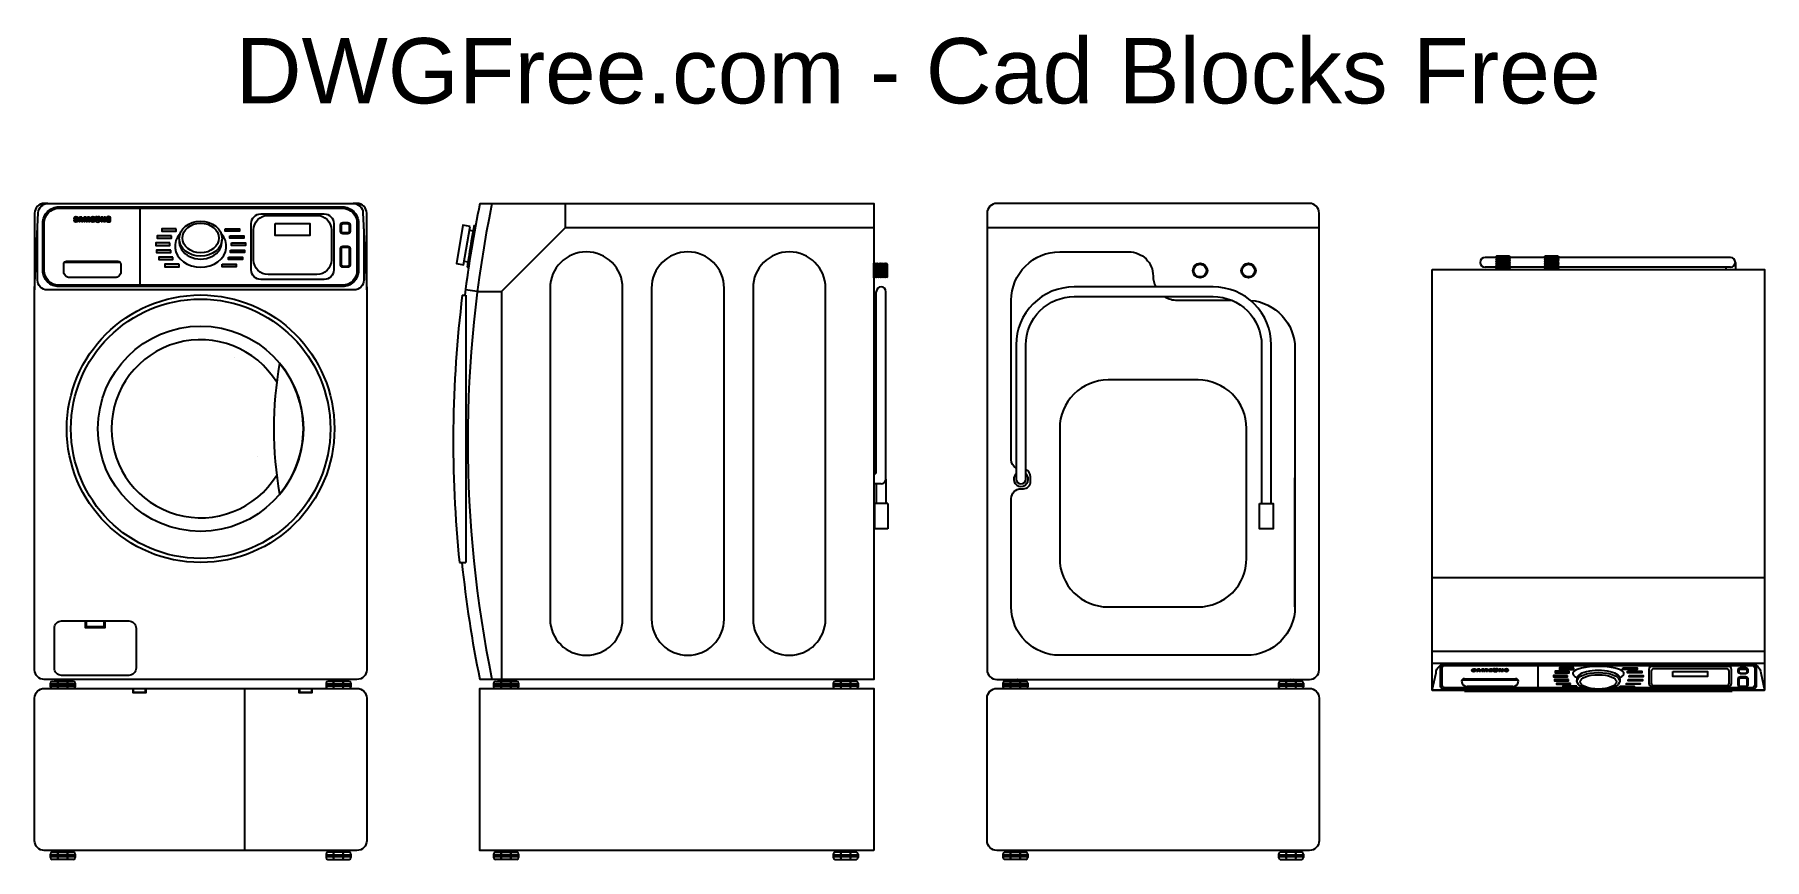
# Model space of a CAD drawing. Header units: millimetres. Extents: x -1005 to 7096, y 7734 to 11599.
import ezdxf

# ---------------------------------------------------------------- set-up
doc = ezdxf.new("R2010")
doc.units = ezdxf.units.MM
doc.linetypes.add('DOT', pattern=[0.25, 0, -0.25])
doc.layers.add('Accesorios', color=9, linetype='Continuous')
doc.layers.add('Equipos', color=8, linetype='Continuous')
doc.styles.get("Standard").update_dxf_attribs({"font": 'arial.ttf'})

msp = doc.modelspace()

# ---------------------------------------------------------------- texts
msp.add_text('DWGFree.com - Cad Blocks Free', height=306.205).set_placement((-63.7, 11276.6))

# ---------------------------------------------------------------- blocks, each defined once
blk = doc.blocks.new('LavadoraWF20H5700AP-Frente')
at = {"layer": 'Equipos'}
h = blk.add_hatch(color=7, dxfattribs=at)
h.dxf.hatch_style = 1
h.paths.add_polyline_path([(-0.08, 0.9318), (-0.08, 0.9268), (-0.0508, 0.9268), (-0.0508, 0.9318)])
h.paths.add_polyline_path([(0.08, 0.9268), (0.08, 0.9318), (0.0508, 0.9318), (0.0508, 0.9268)])
h.paths.add_polyline_path([(0.0895, 0.9121), (0.0895, 0.9171), (0.0603, 0.9171), (0.0603, 0.9121)])
h.paths.add_polyline_path([(-0.0603, 0.9121), (-0.0603, 0.9171), (-0.0895, 0.9171), (-0.0895, 0.9121)])
h.paths.add_polyline_path([(-0.0636, 0.8974), (-0.0636, 0.9024), (-0.0928, 0.9024), (-0.0928, 0.8974)])
h.paths.add_polyline_path([(0.0928, 0.8974), (0.0928, 0.9024), (0.0636, 0.9024), (0.0636, 0.8974)])
h.paths.add_polyline_path([(0.0909, 0.8827), (0.0909, 0.8877), (0.0617, 0.8877), (0.0617, 0.8827)])
h.paths.add_polyline_path([(-0.0617, 0.8827), (-0.0617, 0.8877), (-0.0909, 0.8877), (-0.0909, 0.8827)])
h.paths.add_polyline_path([(-0.0866, 0.873), (-0.0866, 0.868), (-0.0574, 0.868), (-0.0574, 0.873)])
h.paths.add_polyline_path([(-0.0445, 0.8533), (-0.0445, 0.8583), (-0.0737, 0.8583), (-0.0737, 0.8533)])
h.paths.add_polyline_path([(0.0737, 0.8533), (0.0737, 0.8583), (0.0445, 0.8583), (0.0445, 0.8533)])
h.paths.add_polyline_path([(0.0574, 0.873), (0.0574, 0.868), (0.0866, 0.868), (0.0866, 0.873)])
at = {"layer": 'Equipos', "color": 7}
for p, q in [((-0.1247, 0.8152), (-0.1247, 0.974)), ((-0.2519, 0.946), (-0.2499, 0.9567)), ((-0.249, 0.946), (-0.2519, 0.946)), ((-0.2499, 0.9567), (-0.2451, 0.9567)), ((-0.2475, 0.9559), (-0.249, 0.946)), ((-0.246, 0.946), (-0.2475, 0.9559)), ((-0.2432, 0.946), (-0.246, 0.946)), ((-0.2451, 0.9567), (-0.2432, 0.946)), ((-0.241, 0.946), (-0.2408, 0.9567)), ((-0.2383, 0.946), (-0.241, 0.946)), ((-0.2408, 0.9567), (-0.2364, 0.9567)), ((-0.2364, 0.946), (-0.2383, 0.9559)), ((-0.2383, 0.9559), (-0.2383, 0.946)), ((-0.2364, 0.9567), (-0.235, 0.9483)), ((-0.2337, 0.946), (-0.2364, 0.946)), ((-0.235, 0.9483), (-0.2337, 0.9567)), ((-0.2337, 0.9567), (-0.2293, 0.9567)), ((-0.2318, 0.9559), (-0.2337, 0.946)), ((-0.2318, 0.946), (-0.2318, 0.9559)), ((-0.2291, 0.946), (-0.2318, 0.946)), ((-0.2293, 0.9567), (-0.2291, 0.946)), ((-0.2058, 0.9461), (-0.2058, 0.9567)), ((-0.2058, 0.9567), (-0.2018, 0.9567)), ((-0.2031, 0.9461), (-0.2058, 0.9461)), ((-0.2006, 0.9461), (-0.2033, 0.955)), ((-0.2033, 0.955), (-0.2031, 0.9461)), ((-0.2018, 0.9567), (-0.1993, 0.948)), ((-0.1968, 0.9461), (-0.2006, 0.9461)), ((-0.1993, 0.948), (-0.1994, 0.9567)), ((-0.1994, 0.9567), (-0.1968, 0.9567)), ((-0.1968, 0.9567), (-0.1968, 0.9461)), ((-0.2817, 0.8624), (-0.166, 0.8624)), ((-0.2934, -0.002), (-0.2761, -0.002)), ((0.0903, -0.0186), (0.0903, -0.3534)), ((0.2934, -0.002), (0.2761, -0.002)), ((-0.2934, -0.3554), (-0.2761, -0.3554)), ((0.2934, -0.3554), (0.2761, -0.3554))]:
    blk.add_line(p, q, dxfattribs=at)
at = {"layer": 'Equipos', "color": 7, "ltscale": 0.1}
for p, q in [((-0.3105, -0.0076), (-0.3105, -0.0149)), ((-0.3097, -0.0149), (-0.3097, -0.0076)), ((-0.308, -0.0149), (-0.308, -0.0076)), ((-0.3068, -0.0039), (-0.2934, -0.002)), ((-0.3068, -0.0039), (-0.2627, -0.0039)), ((-0.2627, -0.0186), (-0.3068, -0.0186)), ((-0.3063, -0.0149), (-0.3063, -0.0076)), ((-0.3045, -0.0149), (-0.3045, -0.0076)), ((-0.3028, -0.0149), (-0.3028, -0.0076)), ((-0.3011, -0.0149), (-0.3011, -0.0076)), ((-0.2993, -0.0149), (-0.2993, -0.0076)), ((-0.2976, -0.0149), (-0.2976, -0.0076)), ((-0.2954, -0.0149), (-0.2954, -0.0076)), ((-0.2936, -0.0076), (-0.2936, -0.0149)), ((-0.2914, -0.0149), (-0.2914, -0.0076)), ((-0.2898, 0), (-0.2893, -0.0005)), ((-0.2898, -0.0011), (-0.2893, -0.001)), ((-0.2898, -0.0011), (-0.2857, -0.002)), ((-0.2898, -0.0011), (-0.2893, -0.0017)), ((-0.2897, 0), (-0.2806, -0.002)), ((-0.2893, -0.001), (-0.2893, -0.0005)), ((-0.2893, -0.002), (-0.2893, -0.0017)), ((-0.2892, -0.0149), (-0.2892, -0.0076)), ((-0.2869, -0.0149), (-0.2869, -0.0076)), ((-0.2847, -0.0076), (-0.2847, -0.0149)), ((-0.2846, 0), (-0.2797, -0.0011)), ((-0.2825, -0.0149), (-0.2825, -0.0076)), ((-0.2803, -0.0149), (-0.2803, -0.0076)), ((-0.2798, 0), (-0.2801, -0.0001)), ((-0.2801, -0.0006), (-0.2801, -0.0001)), ((-0.2797, -0.0011), (-0.2801, -0.0006)), ((-0.2797, -0.0011), (-0.2801, -0.0013)), ((-0.2801, -0.0017), (-0.2801, -0.0013)), ((-0.2799, -0.002), (-0.2801, -0.0017)), ((-0.2781, -0.0149), (-0.2781, -0.0076)), ((-0.2627, -0.0039), (-0.2761, -0.002)), ((-0.2759, -0.0076), (-0.2759, -0.0149)), ((-0.2741, -0.0149), (-0.2741, -0.0076)), ((-0.2719, -0.0149), (-0.2719, -0.0076)), ((-0.2701, -0.0149), (-0.2701, -0.0076)), ((-0.2684, -0.0149), (-0.2684, -0.0076)), ((-0.2667, -0.0149), (-0.2667, -0.0076)), ((-0.2649, -0.0149), (-0.2649, -0.0076)), ((-0.2632, -0.0149), (-0.2632, -0.0076)), ((-0.2615, -0.0149), (-0.2615, -0.0076)), ((-0.2597, -0.0149), (-0.2597, -0.0076)), ((-0.259, -0.0076), (-0.259, -0.0149)), ((0.259, -0.0076), (0.259, -0.0149)), ((0.2597, -0.0149), (0.2597, -0.0076)), ((0.2615, -0.0149), (0.2615, -0.0076)), ((0.2627, -0.0039), (0.2761, -0.002)), ((0.3068, -0.0039), (0.2627, -0.0039)), ((0.2627, -0.0186), (0.3068, -0.0186)), ((0.2632, -0.0149), (0.2632, -0.0076)), ((0.2649, -0.0149), (0.2649, -0.0076)), ((0.2667, -0.0149), (0.2667, -0.0076)), ((0.2684, -0.0149), (0.2684, -0.0076)), ((0.2701, -0.0149), (0.2701, -0.0076)), ((0.2719, -0.0149), (0.2719, -0.0076)), ((0.2741, -0.0149), (0.2741, -0.0076)), ((0.2759, -0.0076), (0.2759, -0.0149)), ((0.2781, -0.0149), (0.2781, -0.0076)), ((0.2846, 0), (0.2797, -0.0011)), ((0.2797, -0.0011), (0.2801, -0.0006)), ((0.2797, -0.0011), (0.2801, -0.0013)), ((0.2798, 0), (0.2801, -0.0001)), ((0.2799, -0.002), (0.2801, -0.0017)), ((0.2801, -0.0006), (0.2801, -0.0001)), ((0.2801, -0.0017), (0.2801, -0.0013)), ((0.2803, -0.0149), (0.2803, -0.0076)), ((0.2897, 0), (0.2806, -0.002)), ((0.2825, -0.0149), (0.2825, -0.0076)), ((0.2847, -0.0076), (0.2847, -0.0149)), ((0.2898, -0.0011), (0.2857, -0.002)), ((0.2869, -0.0149), (0.2869, -0.0076)), ((0.2892, -0.0149), (0.2892, -0.0076)), ((0.2898, 0), (0.2893, -0.0005)), ((0.2893, -0.001), (0.2893, -0.0005)), ((0.2898, -0.0011), (0.2893, -0.001)), ((0.2898, -0.0011), (0.2893, -0.0017)), ((0.2893, -0.002), (0.2893, -0.0017)), ((0.2914, -0.0149), (0.2914, -0.0076)), ((0.3068, -0.0039), (0.2934, -0.002)), ((0.2936, -0.0076), (0.2936, -0.0149)), ((0.2954, -0.0149), (0.2954, -0.0076)), ((0.2976, -0.0149), (0.2976, -0.0076)), ((0.2993, -0.0149), (0.2993, -0.0076)), ((0.3011, -0.0149), (0.3011, -0.0076)), ((0.3028, -0.0149), (0.3028, -0.0076)), ((0.3045, -0.0149), (0.3045, -0.0076)), ((0.3063, -0.0149), (0.3063, -0.0076)), ((0.308, -0.0149), (0.308, -0.0076)), ((0.3097, -0.0149), (0.3097, -0.0076)), ((0.3105, -0.0076), (0.3105, -0.0149)), ((-0.3068, -0.3573), (-0.2934, -0.3554)), ((-0.3068, -0.3573), (-0.2627, -0.3573)), ((-0.2898, -0.3534), (-0.2893, -0.3539)), ((-0.2898, -0.3545), (-0.2893, -0.3544)), ((-0.2898, -0.3545), (-0.2857, -0.3554)), ((-0.2898, -0.3545), (-0.2893, -0.3551)), ((-0.2897, -0.3534), (-0.2806, -0.3554)), ((-0.2893, -0.3544), (-0.2893, -0.3539)), ((-0.2893, -0.3554), (-0.2893, -0.3551)), ((-0.2846, -0.3534), (-0.2797, -0.3545)), ((-0.2798, -0.3534), (-0.2801, -0.3535)), ((-0.2801, -0.354), (-0.2801, -0.3535)), ((-0.2797, -0.3545), (-0.2801, -0.354)), ((-0.2797, -0.3545), (-0.2801, -0.3547)), ((-0.2801, -0.3551), (-0.2801, -0.3547)), ((-0.2799, -0.3554), (-0.2801, -0.3551)), ((-0.2627, -0.3573), (-0.2761, -0.3554)), ((0.2627, -0.3573), (0.2761, -0.3554)), ((0.3068, -0.3573), (0.2627, -0.3573)), ((0.2846, -0.3534), (0.2797, -0.3545)), ((0.2797, -0.3545), (0.2801, -0.354)), ((0.2797, -0.3545), (0.2801, -0.3547)), ((0.2798, -0.3534), (0.2801, -0.3535)), ((0.2799, -0.3554), (0.2801, -0.3551)), ((0.2801, -0.354), (0.2801, -0.3535)), ((0.2801, -0.3551), (0.2801, -0.3547)), ((0.2897, -0.3534), (0.2806, -0.3554)), ((0.2898, -0.3545), (0.2857, -0.3554)), ((0.2898, -0.3534), (0.2893, -0.3539)), ((0.2893, -0.3544), (0.2893, -0.3539)), ((0.2898, -0.3545), (0.2893, -0.3544)), ((0.2898, -0.3545), (0.2893, -0.3551)), ((0.2893, -0.3554), (0.2893, -0.3551)), ((0.3068, -0.3573), (0.2934, -0.3554)), ((-0.3105, -0.361), (-0.3105, -0.3683)), ((-0.3097, -0.3683), (-0.3097, -0.361)), ((-0.308, -0.3683), (-0.308, -0.361)), ((-0.2627, -0.372), (-0.3068, -0.372)), ((-0.3063, -0.3683), (-0.3063, -0.361)), ((-0.3045, -0.3683), (-0.3045, -0.361)), ((-0.3028, -0.3683), (-0.3028, -0.361)), ((-0.3011, -0.3683), (-0.3011, -0.361)), ((-0.2993, -0.3683), (-0.2993, -0.361)), ((-0.2976, -0.3683), (-0.2976, -0.361)), ((-0.2954, -0.3683), (-0.2954, -0.361)), ((-0.2936, -0.361), (-0.2936, -0.3683)), ((-0.2914, -0.3683), (-0.2914, -0.361)), ((-0.2892, -0.3683), (-0.2892, -0.361)), ((-0.2869, -0.3683), (-0.2869, -0.361)), ((-0.2847, -0.361), (-0.2847, -0.3683)), ((-0.2825, -0.3683), (-0.2825, -0.361)), ((-0.2803, -0.3683), (-0.2803, -0.361)), ((-0.2781, -0.3683), (-0.2781, -0.361)), ((-0.2759, -0.361), (-0.2759, -0.3683)), ((-0.2741, -0.3683), (-0.2741, -0.361)), ((-0.2719, -0.3683), (-0.2719, -0.361)), ((-0.2701, -0.3683), (-0.2701, -0.361)), ((-0.2684, -0.3683), (-0.2684, -0.361)), ((-0.2667, -0.3683), (-0.2667, -0.361)), ((-0.2649, -0.3683), (-0.2649, -0.361)), ((-0.2632, -0.3683), (-0.2632, -0.361)), ((-0.2615, -0.3683), (-0.2615, -0.361)), ((-0.2597, -0.3683), (-0.2597, -0.361)), ((-0.259, -0.361), (-0.259, -0.3683)), ((0.259, -0.361), (0.259, -0.3683)), ((0.2597, -0.3683), (0.2597, -0.361)), ((0.2615, -0.3683), (0.2615, -0.361)), ((0.2627, -0.372), (0.3068, -0.372)), ((0.2632, -0.3683), (0.2632, -0.361)), ((0.2649, -0.3683), (0.2649, -0.361)), ((0.2667, -0.3683), (0.2667, -0.361)), ((0.2684, -0.3683), (0.2684, -0.361)), ((0.2701, -0.3683), (0.2701, -0.361)), ((0.2719, -0.3683), (0.2719, -0.361)), ((0.2741, -0.3683), (0.2741, -0.361)), ((0.2759, -0.361), (0.2759, -0.3683)), ((0.2781, -0.3683), (0.2781, -0.361)), ((0.2803, -0.3683), (0.2803, -0.361)), ((0.2825, -0.3683), (0.2825, -0.361)), ((0.2847, -0.361), (0.2847, -0.3683)), ((0.2869, -0.3683), (0.2869, -0.361)), ((0.2892, -0.3683), (0.2892, -0.361)), ((0.2914, -0.3683), (0.2914, -0.361)), ((0.2936, -0.361), (0.2936, -0.3683)), ((0.2954, -0.3683), (0.2954, -0.361)), ((0.2976, -0.3683), (0.2976, -0.361)), ((0.2993, -0.3683), (0.2993, -0.361)), ((0.3011, -0.3683), (0.3011, -0.361)), ((0.3028, -0.3683), (0.3028, -0.361)), ((0.3045, -0.3683), (0.3045, -0.361)), ((0.3063, -0.3683), (0.3063, -0.361)), ((0.308, -0.3683), (0.308, -0.361)), ((0.3097, -0.3683), (0.3097, -0.361)), ((0.3105, -0.361), (0.3105, -0.3683))]:
    blk.add_line(p, q, dxfattribs=at)
at = {"layer": 'Equipos', "color": 7}
for points in [[(-0.343, 0.8052), (-0.3354, 0.9649, -0.400367), (-0.3154, 0.984), (0.3154, 0.984, -0.400367), (0.3354, 0.9649), (0.343, 0.8052)], [(-0.3154, 0.984), (-0.323, 0.984, 0.414214), (-0.343, 0.964), (-0.343, 0.8052)], [(0.343, 0.8052), (0.343, 0.964, 0.414214), (0.323, 0.984), (0.3154, 0.984)], [(0.337, 0.9314), (0.337, 0.8252, -0.414214), (0.317, 0.8052), (-0.317, 0.8052, -0.414214), (-0.337, 0.8252), (-0.337, 0.9314)], [(0.343, 0.8052), (0.343, 0.02, -0.414214), (0.323, 0), (-0.323, 0, -0.414214), (-0.343, 0.02), (-0.343, 0.8052)]]:
    blk.add_lwpolyline(points, format="xyb", dxfattribs=at)
for points in [[(0.293, 0.8122), (-0.293, 0.8122, -0.414214), (-0.326, 0.8452), (-0.326, 0.944, -0.414214), (-0.293, 0.977), (0.293, 0.977, -0.414214), (0.326, 0.944), (0.326, 0.8452, -0.414214)], [(0.293, 0.8152), (-0.293, 0.8152, -0.414214), (-0.323, 0.8452), (-0.323, 0.944, -0.414214), (-0.293, 0.974), (0.293, 0.974, -0.414214), (0.323, 0.944), (0.323, 0.8452, -0.414214)], [(0.2551, 0.8268), (0.1244, 0.8268, -0.414214), (0.1044, 0.8468), (0.1044, 0.9425, -0.414214), (0.1244, 0.9625), (0.2551, 0.9625, -0.414214), (0.2751, 0.9425), (0.2751, 0.8468, -0.414214)], [(0.1394, 0.9594), (0.2401, 0.9594, -0.414214), (0.2701, 0.9294), (0.2701, 0.867, -0.414214), (0.2401, 0.837), (0.1394, 0.837, -0.414214), (0.1094, 0.867), (0.1094, 0.9294, -0.414214)], [(0.2939, 0.9444), (0.3039, 0.9444, -0.414214), (0.3089, 0.9394), (0.3089, 0.9264, -0.414214), (0.3039, 0.9214), (0.2939, 0.9214, -0.414214), (0.2889, 0.9264), (0.2889, 0.9394, -0.414214)], [(0.2939, 0.9424), (0.3039, 0.9424, -0.414214), (0.3069, 0.9394), (0.3069, 0.9264, -0.414214), (0.3039, 0.9234), (0.2939, 0.9234, -0.414214), (0.2909, 0.9264), (0.2909, 0.9394, -0.414214)], [(0.2939, 0.8956), (0.3039, 0.8956, -0.414214), (0.3089, 0.8906), (0.3089, 0.857, -0.414214), (0.3039, 0.852), (0.2939, 0.852, -0.414214), (0.2889, 0.857), (0.2889, 0.8906, -0.414214)], [(0.2939, 0.8936), (0.3039, 0.8936, -0.414214), (0.3069, 0.8906), (0.3069, 0.857, -0.414214), (0.3039, 0.854), (0.2939, 0.854, -0.414214), (0.2909, 0.857), (0.2909, 0.8906, -0.414214)], [(-0.1648, 0.8587), (-0.1648, 0.843, -0.414214), (-0.177, 0.8308), (-0.2707, 0.8308, -0.414214), (-0.2829, 0.843), (-0.2829, 0.8587, -0.414214), (-0.2768, 0.8648), (-0.1709, 0.8648, -0.414214)], [(0.1632, 0.6538, 0.089762), (0.1632, 0.3827, 0.175029), (0.2122, 0.5183, 0.175029)], [(-0.1484, 0.0084), (-0.2871, 0.0084, -0.414214), (-0.3021, 0.0234), (-0.3021, 0.1059, -0.414214), (-0.2871, 0.1209), (-0.1484, 0.1209, -0.414214), (-0.1334, 0.1059), (-0.1334, 0.0234, -0.414214)], [(0.323, -0.3534), (-0.323, -0.3534, -0.414214), (-0.343, -0.3334), (-0.343, -0.0386, -0.414214), (-0.323, -0.0186), (0.323, -0.0186, -0.414214), (0.343, -0.0386), (0.343, -0.3334, -0.414214)]]:
    blk.add_lwpolyline(points, format="xyb", close=True, dxfattribs=at)
for points in [[(-0.0508, 0.9318), (-0.08, 0.9318), (-0.08, 0.9268), (-0.0508, 0.9268)], [(0.0508, 0.9318), (0.08, 0.9318), (0.08, 0.9268), (0.0508, 0.9268)], [(0.154, 0.9428), (0.2256, 0.9428), (0.2256, 0.9179), (0.154, 0.9179)], [(-0.0636, 0.9024), (-0.0928, 0.9024), (-0.0928, 0.8974), (-0.0636, 0.8974)], [(-0.0603, 0.9171), (-0.0895, 0.9171), (-0.0895, 0.9121), (-0.0603, 0.9121)], [(0.0603, 0.9171), (0.0895, 0.9171), (0.0895, 0.9121), (0.0603, 0.9121)], [(0.0636, 0.9024), (0.0928, 0.9024), (0.0928, 0.8974), (0.0636, 0.8974)], [(-0.0617, 0.8877), (-0.0909, 0.8877), (-0.0909, 0.8827), (-0.0617, 0.8827)], [(-0.0574, 0.873), (-0.0866, 0.873), (-0.0866, 0.868), (-0.0574, 0.868)], [(-0.0445, 0.8583), (-0.0737, 0.8583), (-0.0737, 0.8533), (-0.0445, 0.8533)], [(0.0445, 0.8583), (0.0737, 0.8583), (0.0737, 0.8533), (0.0445, 0.8533)], [(0.0574, 0.873), (0.0866, 0.873), (0.0866, 0.868), (0.0574, 0.868)], [(0.0617, 0.8877), (0.0909, 0.8877), (0.0909, 0.8827), (0.0617, 0.8827)], [(-0.2377, 0.1209), (-0.1979, 0.1209), (-0.1979, 0.107), (-0.2377, 0.107)], [(-0.2358, 0.1209), (-0.1998, 0.1209), (-0.1998, 0.1089), (-0.2358, 0.1089)], [(-0.1396, -0.0186), (-0.1131, -0.0186), (-0.1131, -0.0278), (-0.1396, -0.0278)], [(-0.1384, -0.0186), (-0.1143, -0.0186), (-0.1143, -0.0266), (-0.1384, -0.0266)], [(0.2034, -0.0186), (0.2299, -0.0186), (0.2299, -0.0278), (0.2034, -0.0278)], [(0.2046, -0.0186), (0.2287, -0.0186), (0.2287, -0.0266), (0.2046, -0.0266)]]:
    blk.add_lwpolyline(points, close=True, dxfattribs=at)
for radius in [0.2765, 0.2681, 0.2122]:
    blk.add_circle((0, 0.5183), radius, dxfattribs=at)
blk.add_arc((0, 0.5183), 0.1841, 31.4099, 328.5901, dxfattribs=at)
at = {"layer": 'Equipos', "color": 7, "linetype": 'DOT', "ltscale": 10}
for radius, start, end in [(0.1624, 64.271, 322.8836), (0.1784, 334.771, 25.229)]:
    blk.add_arc((0, 0.5183), radius, start, end, dxfattribs=at)
at = {"layer": 'Equipos', "color": 7, "linetype": 'DOT', "ltscale": 15}
blk.add_arc((0, 0.5183), 0.1303, 334.271, 127.1164, dxfattribs=at)
at = {"layer": 'Equipos', "color": 7, "ltscale": 0.1}
for centre, radius, start, end in [((-0.3068, -0.0076), 0.00368, 90, 180), ((-0.3068, -0.0149), 0.00368, 180, 270), ((-0.2886, -0.0089), 0.00693, 134.1211, 169.2211), ((-0.2886, -0.0136), 0.00693, 190.7789, 225.8789), ((-0.2809, -0.0089), 0.00693, 10.7789, 45.8789), ((-0.2809, -0.0136), 0.00693, 314.1211, 349.2211), ((-0.2627, -0.0076), 0.00368, 0, 90), ((-0.2627, -0.0149), 0.00368, 270, 0), ((0.2627, -0.0076), 0.00368, 90, 180), ((0.2627, -0.0149), 0.00368, 180, 270), ((0.2809, -0.0089), 0.00693, 134.1211, 169.2211), ((0.2809, -0.0136), 0.00693, 190.7789, 225.8789), ((0.2886, -0.0089), 0.00693, 10.7789, 45.8789), ((0.2886, -0.0136), 0.00693, 314.1211, 349.2211), ((0.3068, -0.0076), 0.00368, 0, 90), ((0.3068, -0.0149), 0.00368, 270, 0), ((-0.3068, -0.361), 0.00368, 90, 180), ((-0.2886, -0.3623), 0.00693, 134.1211, 169.2211), ((-0.2809, -0.3623), 0.00693, 10.7789, 45.8789), ((-0.2627, -0.361), 0.00368, 0, 90), ((0.2627, -0.361), 0.00368, 90, 180), ((0.2809, -0.3623), 0.00693, 134.1211, 169.2211), ((0.2886, -0.3623), 0.00693, 10.7789, 45.8789), ((0.3068, -0.361), 0.00368, 0, 90), ((-0.3068, -0.3683), 0.00368, 180, 270), ((-0.2886, -0.367), 0.00693, 190.7789, 225.8789), ((-0.2809, -0.367), 0.00693, 314.1211, 349.2211), ((-0.2627, -0.3683), 0.00368, 270, 0), ((0.2627, -0.3683), 0.00368, 180, 270), ((0.2809, -0.367), 0.00693, 190.7789, 225.8789), ((0.2886, -0.367), 0.00693, 314.1211, 349.2211), ((0.3068, -0.3683), 0.00368, 270, 0)]:
    blk.add_arc(centre, radius, start, end, dxfattribs=at)
at = {"layer": 'Equipos', "color": 7}
for centre, major_axis in [((0, 0.9113), (-0.0442, 0)), ((0, 0.9126), (-0.0375, 0))]:
    blk.add_ellipse(centre, major_axis=major_axis, ratio=0.81915, dxfattribs=at)
for centre, major_axis, start_param, end_param in [((0, 0.8955), (-0.053, 0), 5.637133, 10.07083), ((0, 0.9053), (-0.0442, 0), 6.201106, 9.506857)]:
    blk.add_ellipse(centre, major_axis=major_axis, ratio=0.81915, start_param=start_param, end_param=end_param, dxfattribs=at)
for points, knots in [([(-0.2564, 0.949), (-0.2563, 0.9487), (-0.2563, 0.9484), (-0.2564, 0.9482), (-0.2565, 0.9478), (-0.2567, 0.9475), (-0.2574, 0.9475), (-0.2581, 0.9475), (-0.2585, 0.9479), (-0.2585, 0.9484), (-0.2585, 0.9484), (-0.2585, 0.9495), (-0.2585, 0.9495), (-0.2585, 0.9495), (-0.2614, 0.9495), (-0.2614, 0.9495), (-0.2614, 0.9495), (-0.2614, 0.9487), (-0.2614, 0.9487), (-0.2614, 0.9463), (-0.2595, 0.9455), (-0.2575, 0.9455), (-0.2556, 0.9455), (-0.254, 0.9462), (-0.2537, 0.948), (-0.2536, 0.9489), (-0.2537, 0.9495), (-0.2537, 0.9497), (-0.2542, 0.952), (-0.2582, 0.9527), (-0.2585, 0.9539), (-0.2586, 0.9541), (-0.2586, 0.9544), (-0.2586, 0.9545), (-0.2585, 0.9548), (-0.2582, 0.9552), (-0.2576, 0.9552), (-0.2569, 0.9552), (-0.2566, 0.9548), (-0.2566, 0.9542), (-0.2566, 0.9542), (-0.2566, 0.9536), (-0.2566, 0.9536), (-0.2566, 0.9536), (-0.2539, 0.9536), (-0.2539, 0.9536), (-0.2539, 0.9536), (-0.2539, 0.9543), (-0.2539, 0.9543), (-0.2539, 0.9567), (-0.256, 0.957), (-0.2575, 0.957), (-0.2594, 0.957), (-0.261, 0.9564), (-0.2613, 0.9546), (-0.2613, 0.9542), (-0.2614, 0.9537), (-0.2612, 0.9532), (-0.2608, 0.951), (-0.257, 0.9504), (-0.2564, 0.949)], [0, 0, 0, 0, 1, 1, 1, 2, 2, 2, 3, 3, 3, 4, 4, 4, 5, 5, 5, 6, 6, 6, 7, 7, 7, 8, 8, 8, 9, 9, 9, 10, 10, 10, 11, 11, 11, 12, 12, 12, 13, 13, 13, 14, 14, 14, 15, 15, 15, 16, 16, 16, 17, 17, 17, 18, 18, 18, 19, 19, 19, 20, 20, 20, 20]), ([(-0.2215, 0.949), (-0.2214, 0.9487), (-0.2215, 0.9484), (-0.2215, 0.9482), (-0.2216, 0.9479), (-0.2218, 0.9475), (-0.2225, 0.9475), (-0.2232, 0.9475), (-0.2236, 0.9479), (-0.2236, 0.9485), (-0.2236, 0.9485), (-0.2236, 0.9495), (-0.2236, 0.9495), (-0.2236, 0.9495), (-0.2265, 0.9495), (-0.2265, 0.9495), (-0.2265, 0.9495), (-0.2265, 0.9487), (-0.2265, 0.9487), (-0.2265, 0.9463), (-0.2246, 0.9456), (-0.2226, 0.9456), (-0.2207, 0.9456), (-0.2191, 0.9462), (-0.2188, 0.948), (-0.2187, 0.9489), (-0.2188, 0.9495), (-0.2189, 0.9498), (-0.2193, 0.952), (-0.2233, 0.9526), (-0.2236, 0.9539), (-0.2237, 0.9541), (-0.2237, 0.9543), (-0.2236, 0.9544), (-0.2236, 0.9548), (-0.2233, 0.9552), (-0.2227, 0.9552), (-0.2221, 0.9552), (-0.2217, 0.9548), (-0.2217, 0.9542), (-0.2217, 0.9542), (-0.2217, 0.9535), (-0.2217, 0.9535), (-0.2217, 0.9535), (-0.219, 0.9535), (-0.219, 0.9535), (-0.219, 0.9535), (-0.219, 0.9543), (-0.219, 0.9543), (-0.219, 0.9566), (-0.2211, 0.957), (-0.2226, 0.957), (-0.2245, 0.957), (-0.2261, 0.9563), (-0.2263, 0.9546), (-0.2264, 0.9541), (-0.2264, 0.9537), (-0.2263, 0.9532), (-0.2258, 0.951), (-0.2221, 0.9504), (-0.2215, 0.949)], [0, 0, 0, 0, 1, 1, 1, 2, 2, 2, 3, 3, 3, 4, 4, 4, 5, 5, 5, 6, 6, 6, 7, 7, 7, 8, 8, 8, 9, 9, 9, 10, 10, 10, 11, 11, 11, 12, 12, 12, 13, 13, 13, 14, 14, 14, 15, 15, 15, 16, 16, 16, 17, 17, 17, 18, 18, 18, 19, 19, 19, 20, 20, 20, 20]), ([(-0.2125, 0.9476), (-0.2118, 0.9476), (-0.2115, 0.9481), (-0.2115, 0.9483), (-0.2115, 0.9485), (-0.2115, 0.9486), (-0.2115, 0.9487), (-0.2115, 0.9487), (-0.2115, 0.9567), (-0.2115, 0.9567), (-0.2115, 0.9567), (-0.2087, 0.9567), (-0.2087, 0.9567), (-0.2087, 0.9567), (-0.2087, 0.949), (-0.2087, 0.949), (-0.2087, 0.9488), (-0.2088, 0.9484), (-0.2088, 0.9483), (-0.209, 0.9463), (-0.2105, 0.9456), (-0.2125, 0.9456), (-0.2145, 0.9456), (-0.2161, 0.9463), (-0.2163, 0.9483), (-0.2163, 0.9484), (-0.2163, 0.9488), (-0.2163, 0.949), (-0.2163, 0.949), (-0.2163, 0.9567), (-0.2163, 0.9567), (-0.2163, 0.9567), (-0.2136, 0.9567), (-0.2136, 0.9567), (-0.2136, 0.9567), (-0.2136, 0.9487), (-0.2136, 0.9487), (-0.2136, 0.9486), (-0.2136, 0.9485), (-0.2135, 0.9483), (-0.2135, 0.9481), (-0.2133, 0.9476), (-0.2125, 0.9476)], [0, 0, 0, 0, 1, 1, 1, 2, 2, 2, 3, 3, 3, 4, 4, 4, 5, 5, 5, 6, 6, 6, 7, 7, 7, 8, 8, 8, 9, 9, 9, 10, 10, 10, 11, 11, 11, 12, 12, 12, 13, 13, 13, 14, 14, 14, 14]), ([(-0.1901, 0.9477), (-0.1894, 0.9477), (-0.1891, 0.9482), (-0.189, 0.9484), (-0.189, 0.9486), (-0.189, 0.9487), (-0.189, 0.9489), (-0.189, 0.9489), (-0.189, 0.9504), (-0.189, 0.9504), (-0.189, 0.9504), (-0.1901, 0.9504), (-0.1901, 0.9504), (-0.1901, 0.9504), (-0.1901, 0.952), (-0.1901, 0.952), (-0.1901, 0.952), (-0.1863, 0.952), (-0.1863, 0.952), (-0.1863, 0.952), (-0.1863, 0.9491), (-0.1863, 0.9491), (-0.1863, 0.9489), (-0.1863, 0.9488), (-0.1863, 0.9484), (-0.1865, 0.9464), (-0.1882, 0.9457), (-0.1901, 0.9457), (-0.192, 0.9457), (-0.1937, 0.9464), (-0.1939, 0.9484), (-0.1939, 0.9488), (-0.1939, 0.9489), (-0.1939, 0.9491), (-0.1939, 0.9491), (-0.1939, 0.9536), (-0.1939, 0.9536), (-0.1939, 0.9538), (-0.1939, 0.9541), (-0.1939, 0.9543), (-0.1936, 0.9563), (-0.192, 0.957), (-0.1901, 0.957), (-0.1882, 0.957), (-0.1866, 0.9563), (-0.1864, 0.9543), (-0.1863, 0.954), (-0.1863, 0.9536), (-0.1863, 0.9536), (-0.1863, 0.9536), (-0.1863, 0.9533), (-0.1863, 0.9533), (-0.1863, 0.9533), (-0.189, 0.9533), (-0.189, 0.9533), (-0.189, 0.9533), (-0.189, 0.9539), (-0.189, 0.9539), (-0.189, 0.9539), (-0.189, 0.9541), (-0.1891, 0.9543), (-0.1891, 0.9545), (-0.1893, 0.955), (-0.1901, 0.955), (-0.1909, 0.955), (-0.1912, 0.9545), (-0.1912, 0.9543), (-0.1912, 0.9541), (-0.1913, 0.9539), (-0.1913, 0.9538), (-0.1913, 0.9538), (-0.1913, 0.9489), (-0.1913, 0.9489), (-0.1913, 0.9487), (-0.1913, 0.9486), (-0.1912, 0.9484), (-0.1912, 0.9482), (-0.1909, 0.9477), (-0.1901, 0.9477)], [0, 0, 0, 0, 1, 1, 1, 2, 2, 2, 3, 3, 3, 4, 4, 4, 5, 5, 5, 6, 6, 6, 7, 7, 7, 8, 8, 8, 9, 9, 9, 10, 10, 10, 11, 11, 11, 12, 12, 12, 13, 13, 13, 14, 14, 14, 15, 15, 15, 16, 16, 16, 17, 17, 17, 18, 18, 18, 19, 19, 19, 20, 20, 20, 21, 21, 21, 22, 22, 22, 23, 23, 23, 24, 24, 24, 25, 25, 25, 26, 26, 26, 26])]:
    blk.add_open_spline(points, degree=3, knots=knots, dxfattribs=at)
blk = doc.blocks.new('LavadoraWF20H5700AP-Posterior')
at = {"layer": 'Equipos', "color": 7}
for p, q in [((-0.343, 0.934), (0.343, 0.934)), ((0, 0.834), (0, 0.834)), ((0.293, 0.15), (0.293, 0.417)), ((-0.2934, -0.002), (-0.2761, -0.002)), ((0.2934, -0.002), (0.2761, -0.002)), ((-0.2934, -0.3554), (-0.2761, -0.3554)), ((0.2934, -0.3554), (0.2761, -0.3554))]:
    blk.add_line(p, q, dxfattribs=at)
at = {"layer": 'Equipos', "color": 7, "ltscale": 0.1}
for p, q in [((-0.3105, -0.0076), (-0.3105, -0.0149)), ((-0.3097, -0.0149), (-0.3097, -0.0076)), ((-0.308, -0.0149), (-0.308, -0.0076)), ((-0.3068, -0.0039), (-0.2934, -0.002)), ((-0.3068, -0.0039), (-0.2627, -0.0039)), ((-0.2627, -0.0186), (-0.3068, -0.0186)), ((-0.3063, -0.0149), (-0.3063, -0.0076)), ((-0.3045, -0.0149), (-0.3045, -0.0076)), ((-0.3028, -0.0149), (-0.3028, -0.0076)), ((-0.3011, -0.0149), (-0.3011, -0.0076)), ((-0.2993, -0.0149), (-0.2993, -0.0076)), ((-0.2976, -0.0149), (-0.2976, -0.0076)), ((-0.2954, -0.0149), (-0.2954, -0.0076)), ((-0.2936, -0.0076), (-0.2936, -0.0149)), ((-0.2914, -0.0149), (-0.2914, -0.0076)), ((-0.2898, 0), (-0.2893, -0.0005)), ((-0.2898, -0.0011), (-0.2893, -0.001)), ((-0.2898, -0.0011), (-0.2857, -0.002)), ((-0.2898, -0.0011), (-0.2893, -0.0017)), ((-0.2897, 0), (-0.2806, -0.002)), ((-0.2893, -0.001), (-0.2893, -0.0005)), ((-0.2893, -0.002), (-0.2893, -0.0017)), ((-0.2892, -0.0149), (-0.2892, -0.0076)), ((-0.2869, -0.0149), (-0.2869, -0.0076)), ((-0.2847, -0.0076), (-0.2847, -0.0149)), ((-0.2846, 0), (-0.2797, -0.0011)), ((-0.2825, -0.0149), (-0.2825, -0.0076)), ((-0.2803, -0.0149), (-0.2803, -0.0076)), ((-0.2798, 0), (-0.2801, -0.0001)), ((-0.2801, -0.0006), (-0.2801, -0.0001)), ((-0.2797, -0.0011), (-0.2801, -0.0006)), ((-0.2797, -0.0011), (-0.2801, -0.0013)), ((-0.2801, -0.0017), (-0.2801, -0.0013)), ((-0.2799, -0.002), (-0.2801, -0.0017)), ((-0.2781, -0.0149), (-0.2781, -0.0076)), ((-0.2627, -0.0039), (-0.2761, -0.002)), ((-0.2759, -0.0076), (-0.2759, -0.0149)), ((-0.2741, -0.0149), (-0.2741, -0.0076)), ((-0.2719, -0.0149), (-0.2719, -0.0076)), ((-0.2701, -0.0149), (-0.2701, -0.0076)), ((-0.2684, -0.0149), (-0.2684, -0.0076)), ((-0.2667, -0.0149), (-0.2667, -0.0076)), ((-0.2649, -0.0149), (-0.2649, -0.0076)), ((-0.2632, -0.0149), (-0.2632, -0.0076)), ((-0.2615, -0.0149), (-0.2615, -0.0076)), ((-0.2597, -0.0149), (-0.2597, -0.0076)), ((-0.259, -0.0076), (-0.259, -0.0149)), ((0.259, -0.0076), (0.259, -0.0149)), ((0.2597, -0.0149), (0.2597, -0.0076)), ((0.2615, -0.0149), (0.2615, -0.0076)), ((0.2627, -0.0039), (0.2761, -0.002)), ((0.3068, -0.0039), (0.2627, -0.0039)), ((0.2627, -0.0186), (0.3068, -0.0186)), ((0.2632, -0.0149), (0.2632, -0.0076)), ((0.2649, -0.0149), (0.2649, -0.0076)), ((0.2667, -0.0149), (0.2667, -0.0076)), ((0.2684, -0.0149), (0.2684, -0.0076)), ((0.2701, -0.0149), (0.2701, -0.0076)), ((0.2719, -0.0149), (0.2719, -0.0076)), ((0.2741, -0.0149), (0.2741, -0.0076)), ((0.2759, -0.0076), (0.2759, -0.0149)), ((0.2781, -0.0149), (0.2781, -0.0076)), ((0.2846, 0), (0.2797, -0.0011)), ((0.2797, -0.0011), (0.2801, -0.0006)), ((0.2797, -0.0011), (0.2801, -0.0013)), ((0.2798, 0), (0.2801, -0.0001)), ((0.2799, -0.002), (0.2801, -0.0017)), ((0.2801, -0.0006), (0.2801, -0.0001)), ((0.2801, -0.0017), (0.2801, -0.0013)), ((0.2803, -0.0149), (0.2803, -0.0076)), ((0.2897, 0), (0.2806, -0.002)), ((0.2825, -0.0149), (0.2825, -0.0076)), ((0.2847, -0.0076), (0.2847, -0.0149)), ((0.2898, -0.0011), (0.2857, -0.002)), ((0.2869, -0.0149), (0.2869, -0.0076)), ((0.2892, -0.0149), (0.2892, -0.0076)), ((0.2898, 0), (0.2893, -0.0005)), ((0.2893, -0.001), (0.2893, -0.0005)), ((0.2898, -0.0011), (0.2893, -0.001)), ((0.2898, -0.0011), (0.2893, -0.0017)), ((0.2893, -0.002), (0.2893, -0.0017)), ((0.2914, -0.0149), (0.2914, -0.0076)), ((0.3068, -0.0039), (0.2934, -0.002)), ((0.2936, -0.0076), (0.2936, -0.0149)), ((0.2954, -0.0149), (0.2954, -0.0076)), ((0.2976, -0.0149), (0.2976, -0.0076)), ((0.2993, -0.0149), (0.2993, -0.0076)), ((0.3011, -0.0149), (0.3011, -0.0076)), ((0.3028, -0.0149), (0.3028, -0.0076)), ((0.3045, -0.0149), (0.3045, -0.0076)), ((0.3063, -0.0149), (0.3063, -0.0076)), ((0.308, -0.0149), (0.308, -0.0076)), ((0.3097, -0.0149), (0.3097, -0.0076)), ((0.3105, -0.0076), (0.3105, -0.0149)), ((-0.3068, -0.3573), (-0.2934, -0.3554)), ((-0.3068, -0.3573), (-0.2627, -0.3573)), ((-0.2898, -0.3534), (-0.2893, -0.3539)), ((-0.2898, -0.3545), (-0.2893, -0.3544)), ((-0.2898, -0.3545), (-0.2857, -0.3554)), ((-0.2898, -0.3545), (-0.2893, -0.3551)), ((-0.2897, -0.3534), (-0.2806, -0.3554)), ((-0.2893, -0.3544), (-0.2893, -0.3539)), ((-0.2893, -0.3554), (-0.2893, -0.3551)), ((-0.2846, -0.3534), (-0.2797, -0.3545)), ((-0.2798, -0.3534), (-0.2801, -0.3535)), ((-0.2801, -0.354), (-0.2801, -0.3535)), ((-0.2797, -0.3545), (-0.2801, -0.354)), ((-0.2797, -0.3545), (-0.2801, -0.3547)), ((-0.2801, -0.3551), (-0.2801, -0.3547)), ((-0.2799, -0.3554), (-0.2801, -0.3551)), ((-0.2627, -0.3573), (-0.2761, -0.3554)), ((0.2627, -0.3573), (0.2761, -0.3554)), ((0.3068, -0.3573), (0.2627, -0.3573)), ((0.2846, -0.3534), (0.2797, -0.3545)), ((0.2797, -0.3545), (0.2801, -0.354)), ((0.2797, -0.3545), (0.2801, -0.3547)), ((0.2798, -0.3534), (0.2801, -0.3535)), ((0.2799, -0.3554), (0.2801, -0.3551)), ((0.2801, -0.354), (0.2801, -0.3535)), ((0.2801, -0.3551), (0.2801, -0.3547)), ((0.2897, -0.3534), (0.2806, -0.3554)), ((0.2898, -0.3545), (0.2857, -0.3554)), ((0.2898, -0.3534), (0.2893, -0.3539)), ((0.2893, -0.3544), (0.2893, -0.3539)), ((0.2898, -0.3545), (0.2893, -0.3544)), ((0.2898, -0.3545), (0.2893, -0.3551)), ((0.2893, -0.3554), (0.2893, -0.3551)), ((0.3068, -0.3573), (0.2934, -0.3554)), ((-0.3105, -0.361), (-0.3105, -0.3683)), ((-0.3097, -0.3683), (-0.3097, -0.361)), ((-0.308, -0.3683), (-0.308, -0.361)), ((-0.2627, -0.372), (-0.3068, -0.372)), ((-0.3063, -0.3683), (-0.3063, -0.361)), ((-0.3045, -0.3683), (-0.3045, -0.361)), ((-0.3028, -0.3683), (-0.3028, -0.361)), ((-0.3011, -0.3683), (-0.3011, -0.361)), ((-0.2993, -0.3683), (-0.2993, -0.361)), ((-0.2976, -0.3683), (-0.2976, -0.361)), ((-0.2954, -0.3683), (-0.2954, -0.361)), ((-0.2936, -0.361), (-0.2936, -0.3683)), ((-0.2914, -0.3683), (-0.2914, -0.361)), ((-0.2892, -0.3683), (-0.2892, -0.361)), ((-0.2869, -0.3683), (-0.2869, -0.361)), ((-0.2847, -0.361), (-0.2847, -0.3683)), ((-0.2825, -0.3683), (-0.2825, -0.361)), ((-0.2803, -0.3683), (-0.2803, -0.361)), ((-0.2781, -0.3683), (-0.2781, -0.361)), ((-0.2759, -0.361), (-0.2759, -0.3683)), ((-0.2741, -0.3683), (-0.2741, -0.361)), ((-0.2719, -0.3683), (-0.2719, -0.361)), ((-0.2701, -0.3683), (-0.2701, -0.361)), ((-0.2684, -0.3683), (-0.2684, -0.361)), ((-0.2667, -0.3683), (-0.2667, -0.361)), ((-0.2649, -0.3683), (-0.2649, -0.361)), ((-0.2632, -0.3683), (-0.2632, -0.361)), ((-0.2615, -0.3683), (-0.2615, -0.361)), ((-0.2597, -0.3683), (-0.2597, -0.361)), ((-0.259, -0.361), (-0.259, -0.3683)), ((0.259, -0.361), (0.259, -0.3683)), ((0.2597, -0.3683), (0.2597, -0.361)), ((0.2615, -0.3683), (0.2615, -0.361)), ((0.2627, -0.372), (0.3068, -0.372)), ((0.2632, -0.3683), (0.2632, -0.361)), ((0.2649, -0.3683), (0.2649, -0.361)), ((0.2667, -0.3683), (0.2667, -0.361)), ((0.2684, -0.3683), (0.2684, -0.361)), ((0.2701, -0.3683), (0.2701, -0.361)), ((0.2719, -0.3683), (0.2719, -0.361)), ((0.2741, -0.3683), (0.2741, -0.361)), ((0.2759, -0.361), (0.2759, -0.3683)), ((0.2781, -0.3683), (0.2781, -0.361)), ((0.2803, -0.3683), (0.2803, -0.361)), ((0.2825, -0.3683), (0.2825, -0.361)), ((0.2847, -0.361), (0.2847, -0.3683)), ((0.2869, -0.3683), (0.2869, -0.361)), ((0.2892, -0.3683), (0.2892, -0.361)), ((0.2914, -0.3683), (0.2914, -0.361)), ((0.2936, -0.361), (0.2936, -0.3683)), ((0.2954, -0.3683), (0.2954, -0.361)), ((0.2976, -0.3683), (0.2976, -0.361)), ((0.2993, -0.3683), (0.2993, -0.361)), ((0.3011, -0.3683), (0.3011, -0.361)), ((0.3028, -0.3683), (0.3028, -0.361)), ((0.3045, -0.3683), (0.3045, -0.361)), ((0.3063, -0.3683), (0.3063, -0.361)), ((0.308, -0.3683), (0.308, -0.361)), ((0.3097, -0.3683), (0.3097, -0.361)), ((0.3105, -0.361), (0.3105, -0.3683))]:
    blk.add_line(p, q, dxfattribs=at)
at = {"layer": 'Equipos', "color": 7}
for points in [[(-0.343, 0.8052), (-0.343, 0.02, 0.414214), (-0.323, 0), (0.323, 0, 0.414214), (0.343, 0.02), (0.343, 0.8052), (0.343, 0.964, 0.414214), (0.323, 0.984), (0.3154, 0.984), (-0.3154, 0.984), (-0.323, 0.984, 0.414214), (-0.343, 0.964)], [(0.093, 0.6191), (-0.093, 0.6191, 0.414214), (-0.193, 0.5191), (-0.193, 0.25, 0.414214), (-0.093, 0.15), (0.093, 0.15, 0.414214), (0.193, 0.25), (0.193, 0.5191, 0.414214)], [(0.323, -0.3534), (-0.323, -0.3534, -0.414214), (-0.343, -0.3334), (-0.343, -0.0386, -0.414214), (-0.323, -0.0186), (0.323, -0.0186, -0.414214), (0.343, -0.0386), (0.343, -0.3334, -0.414214)]]:
    blk.add_lwpolyline(points, format="xyb", close=True, dxfattribs=at)
for points in [[(-0.283, 0.4369, -0.267949), (-0.293, 0.4542), (-0.293, 0.784, -0.414214), (-0.193, 0.884), (-0.05, 0.884, -0.414214), (0, 0.834, 0.117045), (0.0053, 0.8115, 0.117045)], [(0.2441, 0.3637), (0.2441, 0.6915, 0.414214), (0.1241, 0.8115), (-0.163, 0.8115, 0.414214), (-0.283, 0.6915), (-0.283, 0.4142)], [(-0.263, 0.4142), (-0.263, 0.6915, -0.414214), (-0.163, 0.7915), (0.1241, 0.7915, -0.414214), (0.2241, 0.6915), (0.2241, 0.3637)], [(0.0236, 0.7915, 0.139904), (0.05, 0.784), (0.1622, 0.784)], [(0.201, 0.7837, -0.391064), (0.293, 0.684), (0.293, 0.15, -0.414214), (0.193, 0.05), (-0.193, 0.05, -0.414214), (-0.293, 0.15), (-0.293, 0.3742, -0.414214), (-0.273, 0.3942), (-0.268, 0.3942, 0.414214), (-0.253, 0.4092), (-0.253, 0.4192, 0.317837), (-0.263, 0.4334)]]:
    blk.add_lwpolyline(points, format="xyb", dxfattribs=at)
blk.add_lwpolyline([(0.22, 0.3637), (0.2482, 0.3637), (0.2482, 0.3113), (0.22, 0.3113)], close=True, dxfattribs=at)
for centre, radius in [((0.097, 0.8453), 0.015), ((0.097, 0.8453), 0.0131), ((0.197, 0.8453), 0.015), ((0.197, 0.8453), 0.0131)]:
    blk.add_circle(centre, radius, dxfattribs=at)
for radius, start, end in [(0.015, 131.8103, 48.1897), (0.01, 180, 0)]:
    blk.add_arc((-0.273, 0.4142), radius, start, end, dxfattribs=at)
at = {"layer": 'Equipos', "color": 7, "ltscale": 0.1}
for centre, radius, start, end in [((-0.3068, -0.0076), 0.00368, 90, 180), ((-0.3068, -0.0149), 0.00368, 180, 270), ((-0.2886, -0.0089), 0.00693, 134.1211, 169.2211), ((-0.2886, -0.0136), 0.00693, 190.7789, 225.8789), ((-0.2809, -0.0089), 0.00693, 10.7789, 45.8789), ((-0.2809, -0.0136), 0.00693, 314.1211, 349.2211), ((-0.2627, -0.0076), 0.00368, 0, 90), ((-0.2627, -0.0149), 0.00368, 270, 0), ((0.2627, -0.0076), 0.00368, 90, 180), ((0.2627, -0.0149), 0.00368, 180, 270), ((0.2809, -0.0089), 0.00693, 134.1211, 169.2211), ((0.2809, -0.0136), 0.00693, 190.7789, 225.8789), ((0.2886, -0.0089), 0.00693, 10.7789, 45.8789), ((0.2886, -0.0136), 0.00693, 314.1211, 349.2211), ((0.3068, -0.0076), 0.00368, 0, 90), ((0.3068, -0.0149), 0.00368, 270, 0), ((-0.3068, -0.361), 0.00368, 90, 180), ((-0.2886, -0.3623), 0.00693, 134.1211, 169.2211), ((-0.2809, -0.3623), 0.00693, 10.7789, 45.8789), ((-0.2627, -0.361), 0.00368, 0, 90), ((0.2627, -0.361), 0.00368, 90, 180), ((0.2809, -0.3623), 0.00693, 134.1211, 169.2211), ((0.2886, -0.3623), 0.00693, 10.7789, 45.8789), ((0.3068, -0.361), 0.00368, 0, 90), ((-0.3068, -0.3683), 0.00368, 180, 270), ((-0.2886, -0.367), 0.00693, 190.7789, 225.8789), ((-0.2809, -0.367), 0.00693, 314.1211, 349.2211), ((-0.2627, -0.3683), 0.00368, 270, 0), ((0.2627, -0.3683), 0.00368, 180, 270), ((0.2809, -0.367), 0.00693, 190.7789, 225.8789), ((0.2886, -0.367), 0.00693, 314.1211, 349.2211), ((0.3068, -0.3683), 0.00368, 270, 0)]:
    blk.add_arc(centre, radius, start, end, dxfattribs=at)
blk = doc.blocks.new('LavadoraWF20H5700AP-Perfil')
at = {"layer": 'Accesorios', "color": 7}
for p, q in [((0.4089, 0.8584), (0.407, 0.8603)), ((0.407, 0.8303), (0.407, 0.8603)), ((0.4108, 0.8603), (0.4089, 0.8584)), ((0.4089, 0.8584), (0.4089, 0.8322)), ((0.4126, 0.8584), (0.4108, 0.8603)), ((0.4108, 0.8303), (0.4108, 0.8603)), ((0.4145, 0.8603), (0.4126, 0.8584)), ((0.4126, 0.8584), (0.4126, 0.8322)), ((0.4164, 0.8584), (0.4145, 0.8603)), ((0.4145, 0.8303), (0.4145, 0.8603)), ((0.4183, 0.8603), (0.4164, 0.8584)), ((0.4164, 0.8584), (0.4164, 0.8322)), ((0.4201, 0.8584), (0.4183, 0.8603)), ((0.4183, 0.8303), (0.4183, 0.8603)), ((0.422, 0.8603), (0.4201, 0.8584)), ((0.4201, 0.8584), (0.4201, 0.8322)), ((0.4239, 0.8584), (0.422, 0.8603)), ((0.422, 0.8303), (0.422, 0.8603)), ((0.4258, 0.8603), (0.4239, 0.8584)), ((0.4239, 0.8584), (0.4239, 0.8322)), ((0.4276, 0.8584), (0.4258, 0.8603)), ((0.4258, 0.8303), (0.4258, 0.8603)), ((0.4295, 0.8603), (0.4276, 0.8584)), ((0.4276, 0.8584), (0.4276, 0.8322)), ((0.4314, 0.8584), (0.4295, 0.8603)), ((0.4295, 0.8303), (0.4295, 0.8603)), ((0.4333, 0.8603), (0.4314, 0.8584)), ((0.4314, 0.8584), (0.4314, 0.8322)), ((0.4351, 0.8584), (0.4333, 0.8603)), ((0.4333, 0.8303), (0.4333, 0.8603)), ((0.4351, 0.8322), (0.4351, 0.8584)), ((0.4089, 0.8322), (0.407, 0.8303)), ((0.4108, 0.8303), (0.4089, 0.8322)), ((0.4126, 0.8322), (0.4108, 0.8303)), ((0.4145, 0.8303), (0.4126, 0.8322)), ((0.4164, 0.8322), (0.4145, 0.8303)), ((0.4183, 0.8303), (0.4164, 0.8322)), ((0.4201, 0.8322), (0.4183, 0.8303)), ((0.422, 0.8303), (0.4201, 0.8322)), ((0.4239, 0.8322), (0.422, 0.8303)), ((0.4258, 0.8303), (0.4239, 0.8322)), ((0.4276, 0.8322), (0.4258, 0.8303)), ((0.4295, 0.8303), (0.4276, 0.8322)), ((0.4314, 0.8322), (0.4295, 0.8303)), ((0.4333, 0.8303), (0.4314, 0.8322)), ((0.4351, 0.8322), (0.4333, 0.8303))]:
    blk.add_line(p, q, dxfattribs=at)
at = {"layer": 'Equipos', "color": 7}
for p, q in [((-0.2301, 0.934), (-0.2301, 0.984)), ((-0.4189, 0.9389), (-0.4159, 0.9383)), ((-0.362, 0.8021), (-0.2301, 0.934)), ((-0.2301, 0.934), (0.407, 0.934)), ((-0.4284, 0.9287), (-0.421, 0.9274)), ((-0.4394, 0.8648), (-0.432, 0.8635)), ((-0.4334, 0.8521), (-0.4304, 0.8516)), ((-0.4432, 0.7947), (-0.436, 0.7947)), ((-0.4123, 0.8022), (-0.4369, 0.8052)), ((-0.436, 0.7947), (-0.436, 0.2418)), ((-0.4123, 0.8021), (-0.362, 0.8021)), ((-0.362, 0.8021), (-0.362, 0)), ((0.412, 0.4292), (0.412, 0.8015)), ((0.432, 0.4142), (0.432, 0.8015)), ((0.407, 0.4242), (0.407, 0.4242)), ((0.422, 0.4042), (0.407, 0.4042)), ((0.412, 0.4042), (0.412, 0.3637)), ((0.432, 0.4142), (0.432, 0.3637)), ((0.436, 0.3637), (0.408, 0.3637)), ((0.408, 0.3637), (0.408, 0.3113)), ((0.436, 0.3637), (0.436, 0.3113)), ((0.436, 0.3113), (0.408, 0.3113)), ((-0.4492, 0.2418), (-0.436, 0.2418)), ((-0.3614, -0.002), (-0.3441, -0.002)), ((0.3574, -0.002), (0.3401, -0.002)), ((-0.3614, -0.3554), (-0.3441, -0.3554)), ((0.3574, -0.3554), (0.3401, -0.3554))]:
    blk.add_line(p, q, dxfattribs=at)
at = {"layer": 'Equipos', "color": 7, "ltscale": 0.1}
for p, q in [((-0.3578, 0), (-0.3486, -0.002)), ((-0.3578, 0), (-0.3574, -0.0005)), ((-0.3527, 0), (-0.3477, -0.0011)), ((-0.3478, 0), (-0.3482, -0.0001)), ((-0.3785, -0.0076), (-0.3785, -0.0149)), ((-0.3778, -0.0149), (-0.3778, -0.0076)), ((-0.376, -0.0149), (-0.376, -0.0076)), ((-0.3748, -0.0039), (-0.3614, -0.002)), ((-0.3748, -0.0039), (-0.3307, -0.0039)), ((-0.3307, -0.0186), (-0.3748, -0.0186)), ((-0.3743, -0.0149), (-0.3743, -0.0076)), ((-0.3726, -0.0149), (-0.3726, -0.0076)), ((-0.3708, -0.0149), (-0.3708, -0.0076)), ((-0.3691, -0.0149), (-0.3691, -0.0076)), ((-0.3674, -0.0149), (-0.3674, -0.0076)), ((-0.3656, -0.0149), (-0.3656, -0.0076)), ((-0.3634, -0.0149), (-0.3634, -0.0076)), ((-0.3616, -0.0076), (-0.3616, -0.0149)), ((-0.3594, -0.0149), (-0.3594, -0.0076)), ((-0.3578, -0.0011), (-0.3574, -0.001)), ((-0.3578, -0.0011), (-0.3537, -0.002)), ((-0.3578, -0.0011), (-0.3574, -0.0017)), ((-0.3574, -0.001), (-0.3574, -0.0005)), ((-0.3574, -0.002), (-0.3574, -0.0017)), ((-0.3572, -0.0149), (-0.3572, -0.0076)), ((-0.355, -0.0149), (-0.355, -0.0076)), ((-0.3528, -0.0076), (-0.3528, -0.0149)), ((-0.3506, -0.0149), (-0.3506, -0.0076)), ((-0.3483, -0.0149), (-0.3483, -0.0076)), ((-0.3482, -0.0006), (-0.3482, -0.0001)), ((-0.3477, -0.0011), (-0.3482, -0.0006)), ((-0.3477, -0.0011), (-0.3482, -0.0013)), ((-0.3482, -0.0017), (-0.3482, -0.0013)), ((-0.3479, -0.002), (-0.3482, -0.0017)), ((-0.3461, -0.0149), (-0.3461, -0.0076)), ((-0.3307, -0.0039), (-0.3441, -0.002)), ((-0.3439, -0.0076), (-0.3439, -0.0149)), ((-0.3421, -0.0149), (-0.3421, -0.0076)), ((-0.3399, -0.0149), (-0.3399, -0.0076)), ((-0.3382, -0.0149), (-0.3382, -0.0076)), ((-0.3364, -0.0149), (-0.3364, -0.0076)), ((-0.3347, -0.0149), (-0.3347, -0.0076)), ((-0.333, -0.0149), (-0.333, -0.0076)), ((-0.3312, -0.0149), (-0.3312, -0.0076)), ((-0.3295, -0.0149), (-0.3295, -0.0076)), ((-0.3278, -0.0149), (-0.3278, -0.0076)), ((-0.327, -0.0076), (-0.327, -0.0149)), ((0.323, -0.0076), (0.323, -0.0149)), ((0.3237, -0.0149), (0.3237, -0.0076)), ((0.3255, -0.0149), (0.3255, -0.0076)), ((0.3267, -0.0039), (0.3401, -0.002)), ((0.3708, -0.0039), (0.3267, -0.0039)), ((0.3267, -0.0186), (0.3708, -0.0186)), ((0.3272, -0.0149), (0.3272, -0.0076)), ((0.3289, -0.0149), (0.3289, -0.0076)), ((0.3307, -0.0149), (0.3307, -0.0076)), ((0.3324, -0.0149), (0.3324, -0.0076)), ((0.3341, -0.0149), (0.3341, -0.0076)), ((0.3359, -0.0149), (0.3359, -0.0076)), ((0.3381, -0.0149), (0.3381, -0.0076)), ((0.3399, -0.0076), (0.3399, -0.0149)), ((0.3421, -0.0149), (0.3421, -0.0076)), ((0.3486, 0), (0.3437, -0.0011)), ((0.3437, -0.0011), (0.3441, -0.0006)), ((0.3437, -0.0011), (0.3441, -0.0013)), ((0.3438, 0), (0.3441, -0.0001)), ((0.3439, -0.002), (0.3441, -0.0017)), ((0.3441, -0.0006), (0.3441, -0.0001)), ((0.3441, -0.0017), (0.3441, -0.0013)), ((0.3443, -0.0149), (0.3443, -0.0076)), ((0.3537, 0), (0.3446, -0.002)), ((0.3465, -0.0149), (0.3465, -0.0076)), ((0.3487, -0.0076), (0.3487, -0.0149)), ((0.3538, -0.0011), (0.3497, -0.002)), ((0.3509, -0.0149), (0.3509, -0.0076)), ((0.3532, -0.0149), (0.3532, -0.0076)), ((0.3538, 0), (0.3533, -0.0005)), ((0.3533, -0.001), (0.3533, -0.0005)), ((0.3538, -0.0011), (0.3533, -0.001)), ((0.3538, -0.0011), (0.3533, -0.0017)), ((0.3533, -0.002), (0.3533, -0.0017)), ((0.3554, -0.0149), (0.3554, -0.0076)), ((0.3708, -0.0039), (0.3574, -0.002)), ((0.3576, -0.0076), (0.3576, -0.0149)), ((0.3594, -0.0149), (0.3594, -0.0076)), ((0.3616, -0.0149), (0.3616, -0.0076)), ((0.3633, -0.0149), (0.3633, -0.0076)), ((0.3651, -0.0149), (0.3651, -0.0076)), ((0.3668, -0.0149), (0.3668, -0.0076)), ((0.3685, -0.0149), (0.3685, -0.0076)), ((0.3703, -0.0149), (0.3703, -0.0076)), ((0.372, -0.0149), (0.372, -0.0076)), ((0.3737, -0.0149), (0.3737, -0.0076)), ((0.3745, -0.0076), (0.3745, -0.0149)), ((-0.3748, -0.3573), (-0.3614, -0.3554)), ((-0.3748, -0.3573), (-0.3307, -0.3573)), ((-0.3578, -0.3534), (-0.3486, -0.3554)), ((-0.3578, -0.3534), (-0.3574, -0.3539)), ((-0.3578, -0.3545), (-0.3574, -0.3544)), ((-0.3578, -0.3545), (-0.3537, -0.3554)), ((-0.3578, -0.3545), (-0.3574, -0.3551)), ((-0.3574, -0.3544), (-0.3574, -0.3539)), ((-0.3574, -0.3554), (-0.3574, -0.3551)), ((-0.3527, -0.3534), (-0.3477, -0.3545)), ((-0.3478, -0.3534), (-0.3482, -0.3535)), ((-0.3482, -0.354), (-0.3482, -0.3535)), ((-0.3477, -0.3545), (-0.3482, -0.354)), ((-0.3477, -0.3545), (-0.3482, -0.3547)), ((-0.3482, -0.3551), (-0.3482, -0.3547)), ((-0.3479, -0.3554), (-0.3482, -0.3551)), ((-0.3307, -0.3573), (-0.3441, -0.3554)), ((0.3267, -0.3573), (0.3401, -0.3554)), ((0.3708, -0.3573), (0.3267, -0.3573)), ((0.3486, -0.3534), (0.3437, -0.3545)), ((0.3437, -0.3545), (0.3441, -0.354)), ((0.3437, -0.3545), (0.3441, -0.3547)), ((0.3438, -0.3534), (0.3441, -0.3535)), ((0.3439, -0.3554), (0.3441, -0.3551)), ((0.3441, -0.354), (0.3441, -0.3535)), ((0.3441, -0.3551), (0.3441, -0.3547)), ((0.3537, -0.3534), (0.3446, -0.3554)), ((0.3538, -0.3545), (0.3497, -0.3554)), ((0.3538, -0.3534), (0.3533, -0.3539)), ((0.3533, -0.3544), (0.3533, -0.3539)), ((0.3538, -0.3545), (0.3533, -0.3544)), ((0.3538, -0.3545), (0.3533, -0.3551)), ((0.3533, -0.3554), (0.3533, -0.3551)), ((0.3708, -0.3573), (0.3574, -0.3554)), ((-0.3785, -0.361), (-0.3785, -0.3683)), ((-0.3778, -0.3683), (-0.3778, -0.361)), ((-0.376, -0.3683), (-0.376, -0.361)), ((-0.3307, -0.372), (-0.3748, -0.372)), ((-0.3743, -0.3683), (-0.3743, -0.361)), ((-0.3726, -0.3683), (-0.3726, -0.361)), ((-0.3708, -0.3683), (-0.3708, -0.361)), ((-0.3691, -0.3683), (-0.3691, -0.361)), ((-0.3674, -0.3683), (-0.3674, -0.361)), ((-0.3656, -0.3683), (-0.3656, -0.361)), ((-0.3634, -0.3683), (-0.3634, -0.361)), ((-0.3616, -0.361), (-0.3616, -0.3683)), ((-0.3594, -0.3683), (-0.3594, -0.361)), ((-0.3572, -0.3683), (-0.3572, -0.361)), ((-0.355, -0.3683), (-0.355, -0.361)), ((-0.3528, -0.361), (-0.3528, -0.3683)), ((-0.3506, -0.3683), (-0.3506, -0.361)), ((-0.3483, -0.3683), (-0.3483, -0.361)), ((-0.3461, -0.3683), (-0.3461, -0.361)), ((-0.3439, -0.361), (-0.3439, -0.3683)), ((-0.3421, -0.3683), (-0.3421, -0.361)), ((-0.3399, -0.3683), (-0.3399, -0.361)), ((-0.3382, -0.3683), (-0.3382, -0.361)), ((-0.3364, -0.3683), (-0.3364, -0.361)), ((-0.3347, -0.3683), (-0.3347, -0.361)), ((-0.333, -0.3683), (-0.333, -0.361)), ((-0.3312, -0.3683), (-0.3312, -0.361)), ((-0.3295, -0.3683), (-0.3295, -0.361)), ((-0.3278, -0.3683), (-0.3278, -0.361)), ((-0.327, -0.361), (-0.327, -0.3683)), ((0.323, -0.361), (0.323, -0.3683)), ((0.3237, -0.3683), (0.3237, -0.361)), ((0.3255, -0.3683), (0.3255, -0.361)), ((0.3267, -0.372), (0.3708, -0.372)), ((0.3272, -0.3683), (0.3272, -0.361)), ((0.3289, -0.3683), (0.3289, -0.361)), ((0.3307, -0.3683), (0.3307, -0.361)), ((0.3324, -0.3683), (0.3324, -0.361)), ((0.3341, -0.3683), (0.3341, -0.361)), ((0.3359, -0.3683), (0.3359, -0.361)), ((0.3381, -0.3683), (0.3381, -0.361)), ((0.3399, -0.361), (0.3399, -0.3683)), ((0.3421, -0.3683), (0.3421, -0.361)), ((0.3443, -0.3683), (0.3443, -0.361)), ((0.3465, -0.3683), (0.3465, -0.361)), ((0.3487, -0.361), (0.3487, -0.3683)), ((0.3509, -0.3683), (0.3509, -0.361)), ((0.3532, -0.3683), (0.3532, -0.361)), ((0.3554, -0.3683), (0.3554, -0.361)), ((0.3576, -0.361), (0.3576, -0.3683)), ((0.3594, -0.3683), (0.3594, -0.361)), ((0.3616, -0.3683), (0.3616, -0.361)), ((0.3633, -0.3683), (0.3633, -0.361)), ((0.3651, -0.3683), (0.3651, -0.361)), ((0.3668, -0.3683), (0.3668, -0.361)), ((0.3685, -0.3683), (0.3685, -0.361)), ((0.3703, -0.3683), (0.3703, -0.361)), ((0.372, -0.3683), (0.372, -0.361)), ((0.3737, -0.3683), (0.3737, -0.361)), ((0.3745, -0.361), (0.3745, -0.3683))]:
    blk.add_line(p, q, dxfattribs=at)
at = {"layer": 'Equipos', "color": 7}
blk.add_lwpolyline([(-0.407, 0.984), (0.407, 0.984), (0.407, 0), (-0.407, 0)], dxfattribs=at)
for points in [[(-0.4271, 0.9362), (-0.4419, 0.9388), (-0.4555, 0.8599), (-0.4407, 0.8574)], [(0.407, -0.3534), (-0.407, -0.3534), (-0.407, -0.0186), (0.407, -0.0186)]]:
    blk.add_lwpolyline(points, close=True, dxfattribs=at)
for points in [[(-0.112, 0.809, 1), (-0.262, 0.809), (-0.262, 0.125, 1), (-0.112, 0.125)], [(0.0976, 0.809, 1), (-0.0524, 0.809), (-0.0524, 0.125, 1), (0.0976, 0.125)], [(0.3073, 0.809, 1), (0.1573, 0.809), (0.1573, 0.125, 1), (0.3073, 0.125)]]:
    blk.add_lwpolyline(points, format="xyb", close=True, dxfattribs=at)
for centre, radius, start, end in [((1.9886, 0.492), 2.4456, 168.3944, 172.889), ((2.0136, 0.492), 2.4456, 168.3944, 191.6056), ((1.9886, 0.492), 2.4486, 169.4843, 171.5444), ((1.9886, 0.492), 2.4506, 172.9036, 185.8609), ((0.422, 0.8015), 0.01, 0, 180), ((0.407, 0.4292), 0.005, 270, 360), ((0.422, 0.4142), 0.01, 270, 0), ((1.9886, 0.492), 2.4456, 185.8729, 191.6056)]:
    blk.add_arc(centre, radius, start, end, dxfattribs=at)
at = {"layer": 'Equipos', "color": 7, "ltscale": 0.1}
for centre, radius, start, end in [((-0.3748, -0.0076), 0.00368, 90, 180), ((-0.3748, -0.0149), 0.00368, 180, 270), ((-0.3566, -0.0089), 0.00693, 134.1211, 169.2211), ((-0.3566, -0.0136), 0.00693, 190.7789, 225.8789), ((-0.3489, -0.0089), 0.00693, 10.7789, 45.8789), ((-0.3489, -0.0136), 0.00693, 314.1211, 349.2211), ((-0.3307, -0.0076), 0.00368, 0, 90), ((-0.3307, -0.0149), 0.00368, 270, 0), ((0.3267, -0.0076), 0.00368, 90, 180), ((0.3267, -0.0149), 0.00368, 180, 270), ((0.3449, -0.0089), 0.00693, 134.1211, 169.2211), ((0.3449, -0.0136), 0.00693, 190.7789, 225.8789), ((0.3526, -0.0089), 0.00693, 10.7789, 45.8789), ((0.3526, -0.0136), 0.00693, 314.1211, 349.2211), ((0.3708, -0.0076), 0.00368, 0, 90), ((0.3708, -0.0149), 0.00368, 270, 0), ((-0.3748, -0.361), 0.00368, 90, 180), ((-0.3566, -0.3623), 0.00693, 134.1211, 169.2211), ((-0.3489, -0.3623), 0.00693, 10.7789, 45.8789), ((-0.3307, -0.361), 0.00368, 0, 90), ((0.3267, -0.361), 0.00368, 90, 180), ((0.3449, -0.3623), 0.00693, 134.1211, 169.2211), ((0.3526, -0.3623), 0.00693, 10.7789, 45.8789), ((0.3708, -0.361), 0.00368, 0, 90), ((-0.3748, -0.3683), 0.00368, 180, 270), ((-0.3566, -0.367), 0.00693, 190.7789, 225.8789), ((-0.3489, -0.367), 0.00693, 314.1211, 349.2211), ((-0.3307, -0.3683), 0.00368, 270, 0), ((0.3267, -0.3683), 0.00368, 180, 270), ((0.3449, -0.367), 0.00693, 190.7789, 225.8789), ((0.3526, -0.367), 0.00693, 314.1211, 349.2211), ((0.3708, -0.3683), 0.00368, 270, 0)]:
    blk.add_arc(centre, radius, start, end, dxfattribs=at)
blk = doc.blocks.new('LavadoraWF20H5700AP-Planta')
at = {"layer": 'Equipos'}
h = blk.add_hatch(color=7, dxfattribs=at)
h.dxf.hatch_style = 1
h.paths.add_polyline_path([(-0.0508, -0.1857), (-0.08, -0.1857), (-0.08, -0.1893), (-0.0508, -0.1893)])
h.paths.add_polyline_path([(0.08, -0.1857), (0.0508, -0.1857), (0.0508, -0.1893), (0.08, -0.1893)])
h.paths.add_polyline_path([(0.0895, -0.1932), (0.0603, -0.1932), (0.0603, -0.1965), (0.0895, -0.1965)])
h.paths.add_polyline_path([(0.0928, -0.2021), (0.0636, -0.2021), (0.0636, -0.2049), (0.0928, -0.2049)])
h.paths.add_polyline_path([(0.0909, -0.2102), (0.0617, -0.2102), (0.0617, -0.2126), (0.0909, -0.2126)])
h.paths.add_polyline_path([(0.0866, -0.2182), (0.0574, -0.2182), (0.0574, -0.22), (0.0866, -0.22)])
h.paths.add_polyline_path([(0.0737, -0.2238), (0.0445, -0.2238), (0.0445, -0.2252), (0.0737, -0.2252)])
h.paths.add_polyline_path([(-0.0445, -0.2238), (-0.0737, -0.2238), (-0.0737, -0.2252), (-0.0445, -0.2252)])
h.paths.add_polyline_path([(-0.0574, -0.2182), (-0.0866, -0.2182), (-0.0866, -0.22), (-0.0574, -0.22)])
h.paths.add_polyline_path([(-0.0617, -0.2102), (-0.0909, -0.2102), (-0.0909, -0.2126), (-0.0617, -0.2126)])
h.paths.add_polyline_path([(-0.0636, -0.2021), (-0.0928, -0.2021), (-0.0928, -0.2049), (-0.0636, -0.2049)])
h.paths.add_polyline_path([(-0.0603, -0.1932), (-0.0895, -0.1932), (-0.0895, -0.1965), (-0.0603, -0.1965)])
at = {"layer": 'Accesorios', "color": 7}
for p, q in [((-0.2102, 0.6652), (-0.212, 0.6633)), ((-0.212, 0.6633), (-0.2102, 0.6614)), ((-0.182, 0.6633), (-0.212, 0.6633)), ((-0.2102, 0.6614), (-0.212, 0.6596)), ((-0.212, 0.6596), (-0.2102, 0.6577)), ((-0.182, 0.6596), (-0.212, 0.6596)), ((-0.2102, 0.6577), (-0.212, 0.6558)), ((-0.212, 0.6558), (-0.2102, 0.6539)), ((-0.182, 0.6558), (-0.212, 0.6558)), ((-0.2102, 0.6539), (-0.212, 0.6521)), ((-0.212, 0.6521), (-0.2102, 0.6502)), ((-0.182, 0.6521), (-0.212, 0.6521)), ((-0.2102, 0.6502), (-0.212, 0.6483)), ((-0.212, 0.6483), (-0.2102, 0.6464)), ((-0.182, 0.6483), (-0.212, 0.6483)), ((-0.2102, 0.6464), (-0.212, 0.6446)), ((-0.212, 0.6446), (-0.2102, 0.6427)), ((-0.182, 0.6446), (-0.212, 0.6446)), ((-0.1839, 0.6652), (-0.2102, 0.6652)), ((-0.2102, 0.6614), (-0.1839, 0.6614)), ((-0.2102, 0.6577), (-0.1839, 0.6577)), ((-0.2102, 0.6539), (-0.1839, 0.6539)), ((-0.2102, 0.6502), (-0.1839, 0.6502)), ((-0.2102, 0.6464), (-0.1839, 0.6464)), ((-0.1839, 0.6652), (-0.182, 0.6633)), ((-0.182, 0.6633), (-0.1839, 0.6614)), ((-0.1839, 0.6614), (-0.182, 0.6596)), ((-0.182, 0.6596), (-0.1839, 0.6577)), ((-0.1839, 0.6577), (-0.182, 0.6558)), ((-0.182, 0.6558), (-0.1839, 0.6539)), ((-0.1839, 0.6539), (-0.182, 0.6521)), ((-0.182, 0.6521), (-0.1839, 0.6502)), ((-0.1839, 0.6502), (-0.182, 0.6483)), ((-0.182, 0.6483), (-0.1839, 0.6464)), ((-0.1839, 0.6464), (-0.182, 0.6446)), ((-0.182, 0.6446), (-0.1839, 0.6427)), ((-0.1102, 0.6652), (-0.112, 0.6633)), ((-0.112, 0.6633), (-0.1102, 0.6614)), ((-0.082, 0.6633), (-0.112, 0.6633)), ((-0.1102, 0.6614), (-0.112, 0.6596)), ((-0.112, 0.6596), (-0.1102, 0.6577)), ((-0.082, 0.6596), (-0.112, 0.6596)), ((-0.1102, 0.6577), (-0.112, 0.6558)), ((-0.112, 0.6558), (-0.1102, 0.6539)), ((-0.082, 0.6558), (-0.112, 0.6558)), ((-0.1102, 0.6539), (-0.112, 0.6521)), ((-0.112, 0.6521), (-0.1102, 0.6502)), ((-0.082, 0.6521), (-0.112, 0.6521)), ((-0.1102, 0.6502), (-0.112, 0.6483)), ((-0.112, 0.6483), (-0.1102, 0.6464)), ((-0.082, 0.6483), (-0.112, 0.6483)), ((-0.1102, 0.6464), (-0.112, 0.6446)), ((-0.112, 0.6446), (-0.1102, 0.6427)), ((-0.082, 0.6446), (-0.112, 0.6446)), ((-0.0839, 0.6652), (-0.1102, 0.6652)), ((-0.1102, 0.6614), (-0.0839, 0.6614)), ((-0.1102, 0.6577), (-0.0839, 0.6577)), ((-0.1102, 0.6539), (-0.0839, 0.6539)), ((-0.1102, 0.6502), (-0.0839, 0.6502)), ((-0.1102, 0.6464), (-0.0839, 0.6464)), ((-0.0839, 0.6652), (-0.082, 0.6633)), ((-0.082, 0.6633), (-0.0839, 0.6614)), ((-0.0839, 0.6614), (-0.082, 0.6596)), ((-0.082, 0.6596), (-0.0839, 0.6577)), ((-0.0839, 0.6577), (-0.082, 0.6558)), ((-0.082, 0.6558), (-0.0839, 0.6539)), ((-0.0839, 0.6539), (-0.082, 0.6521)), ((-0.082, 0.6521), (-0.0839, 0.6502)), ((-0.0839, 0.6502), (-0.082, 0.6483)), ((-0.082, 0.6483), (-0.0839, 0.6464)), ((-0.0839, 0.6464), (-0.082, 0.6446)), ((-0.082, 0.6446), (-0.0839, 0.6427)), ((-0.2102, 0.6427), (-0.212, 0.6408)), ((-0.212, 0.6408), (-0.2102, 0.6389)), ((-0.182, 0.6408), (-0.212, 0.6408)), ((-0.2102, 0.6389), (-0.212, 0.6371)), ((-0.182, 0.6371), (-0.212, 0.6371)), ((-0.2102, 0.6427), (-0.1839, 0.6427)), ((-0.2102, 0.6389), (-0.1839, 0.6389)), ((-0.1839, 0.6427), (-0.182, 0.6408)), ((-0.182, 0.6408), (-0.1839, 0.6389)), ((-0.1839, 0.6389), (-0.182, 0.6371)), ((-0.1102, 0.6427), (-0.112, 0.6408)), ((-0.112, 0.6408), (-0.1102, 0.6389)), ((-0.082, 0.6408), (-0.112, 0.6408)), ((-0.1102, 0.6389), (-0.112, 0.6371)), ((-0.082, 0.6371), (-0.112, 0.6371)), ((-0.1102, 0.6427), (-0.0839, 0.6427)), ((-0.1102, 0.6389), (-0.0839, 0.6389)), ((-0.0839, 0.6427), (-0.082, 0.6408)), ((-0.082, 0.6408), (-0.0839, 0.6389)), ((-0.0839, 0.6389), (-0.082, 0.6371))]:
    blk.add_line(p, q, dxfattribs=at)
at = {"layer": 'Equipos', "color": 7}
for p, q in [((-0.2108, 0.6621), (-0.2341, 0.6621)), ((-0.1108, 0.6621), (-0.1833, 0.6621)), ((0.273, 0.6621), (-0.0833, 0.6621)), ((0.283, 0.6521), (0.283, 0.6371)), ((-0.2108, 0.6421), (-0.2341, 0.6421)), ((-0.1108, 0.6421), (-0.1833, 0.6421)), ((0.273, 0.6421), (-0.0833, 0.6421)), ((0.263, 0.6421), (0.263, 0.6371)), ((0.343, 0), (-0.343, 0)), ((0.343, -0.1519), (-0.343, -0.1519)), ((0.343, -0.1769), (-0.343, -0.1769)), ((-0.1247, -0.2319), (-0.1247, -0.1769)), ((-0.2817, -0.211), (-0.166, -0.211)), ((-0.2768, -0.2086), (-0.1709, -0.2086)), ((-0.2519, -0.1935), (-0.2499, -0.1882)), ((-0.249, -0.1935), (-0.2519, -0.1935)), ((-0.2499, -0.1882), (-0.2451, -0.1882)), ((-0.2475, -0.189), (-0.249, -0.1935)), ((-0.246, -0.1935), (-0.2475, -0.189)), ((-0.2432, -0.1935), (-0.246, -0.1935)), ((-0.2451, -0.1882), (-0.2432, -0.1935)), ((-0.241, -0.1935), (-0.2408, -0.1882)), ((-0.2383, -0.1935), (-0.241, -0.1935)), ((-0.2408, -0.1882), (-0.2364, -0.1882)), ((-0.2364, -0.1935), (-0.2383, -0.189)), ((-0.2383, -0.189), (-0.2383, -0.1935)), ((-0.2364, -0.1882), (-0.235, -0.1912)), ((-0.2337, -0.1935), (-0.2364, -0.1935)), ((-0.235, -0.1912), (-0.2337, -0.1882)), ((-0.2337, -0.1882), (-0.2293, -0.1882)), ((-0.2318, -0.189), (-0.2337, -0.1935)), ((-0.2318, -0.1935), (-0.2318, -0.189)), ((-0.2291, -0.1935), (-0.2318, -0.1935)), ((-0.2293, -0.1882), (-0.2291, -0.1935)), ((-0.2058, -0.1934), (-0.2058, -0.1882)), ((-0.2058, -0.1882), (-0.2018, -0.1882)), ((-0.2031, -0.1934), (-0.2058, -0.1934)), ((-0.2006, -0.1934), (-0.2033, -0.1899)), ((-0.2033, -0.1899), (-0.2031, -0.1934)), ((-0.2018, -0.1882), (-0.1993, -0.1915)), ((-0.1968, -0.1934), (-0.2006, -0.1934)), ((-0.1993, -0.1915), (-0.1994, -0.1882)), ((-0.1994, -0.1882), (-0.1968, -0.1882)), ((-0.1968, -0.1882), (-0.1968, -0.1934)), ((-0.0442, -0.2077), (-0.0442, -0.2136)), ((0.0442, -0.2077), (0.0442, -0.2136)), ((-0.343, -0.2319), (0.343, -0.2319)), ((-0.2765, -0.2339), (-0.2765, -0.2319)), ((-0.2765, -0.2339), (0.2765, -0.2339)), ((-0.177, -0.2247), (-0.2707, -0.2247)), ((0.2765, -0.2339), (0.2765, -0.2319))]:
    blk.add_line(p, q, dxfattribs=at)
for points in [[(-0.343, 0.6371), (0.343, 0.6371), (0.343, -0.2319), (-0.343, -0.2319)], [(-0.0636, -0.2021), (-0.0928, -0.2021), (-0.0928, -0.2049), (-0.0636, -0.2049)], [(-0.0617, -0.2102), (-0.0909, -0.2102), (-0.0909, -0.2126), (-0.0617, -0.2126)], [(-0.0603, -0.1932), (-0.0895, -0.1932), (-0.0895, -0.1965), (-0.0603, -0.1965)], [(-0.0508, -0.1857), (-0.08, -0.1857), (-0.08, -0.1893), (-0.0508, -0.1893)], [(0.0508, -0.1857), (0.08, -0.1857), (0.08, -0.1893), (0.0508, -0.1893)], [(0.0603, -0.1932), (0.0895, -0.1932), (0.0895, -0.1965), (0.0603, -0.1965)], [(0.0617, -0.2102), (0.0909, -0.2102), (0.0909, -0.2126), (0.0617, -0.2126)], [(0.0636, -0.2021), (0.0928, -0.2021), (0.0928, -0.2049), (0.0636, -0.2049)], [(0.154, -0.1937), (0.2256, -0.1937), (0.2256, -0.2037), (0.154, -0.2037)], [(-0.0574, -0.2182), (-0.0866, -0.2182), (-0.0866, -0.22), (-0.0574, -0.22)], [(-0.0445, -0.2238), (-0.0737, -0.2238), (-0.0737, -0.2252), (-0.0445, -0.2252)], [(0.0445, -0.2238), (0.0737, -0.2238), (0.0737, -0.2252), (0.0445, -0.2252)], [(0.0574, -0.2182), (0.0866, -0.2182), (0.0866, -0.22), (0.0574, -0.22)]]:
    blk.add_lwpolyline(points, close=True, dxfattribs=at)
for points in [[(-0.343, -0.2319), (-0.3354, -0.1965, -0.400367), (-0.3154, -0.1775), (0.3154, -0.1775, -0.400367), (0.3354, -0.1965), (0.343, -0.2319)], [(-0.0179, -0.23), (-0.32, -0.23, -0.414214), (-0.326, -0.224), (-0.326, -0.184, -0.414214), (-0.32, -0.178), (0.32, -0.178, -0.414214), (0.326, -0.184), (0.326, -0.224, -0.414214), (0.32, -0.23), (0.0179, -0.23)], [(-0.0293, -0.227), (-0.317, -0.227, -0.414214), (-0.323, -0.221), (-0.323, -0.187, -0.414214), (-0.317, -0.181), (0.317, -0.181, -0.414214), (0.323, -0.187), (0.323, -0.221, -0.414214), (0.317, -0.227), (0.0293, -0.227)]]:
    blk.add_lwpolyline(points, format="xyb", dxfattribs=at)
for points in [[(0.2691, -0.1831), (0.1104, -0.1831, 0.414214), (0.1044, -0.1891), (0.1044, -0.2184, 0.414214), (0.1104, -0.2244), (0.2691, -0.2244, 0.414214), (0.2751, -0.2184), (0.2751, -0.1891, 0.414214)], [(0.2651, -0.1878), (0.1144, -0.1878, 0.414214), (0.1094, -0.1928), (0.1094, -0.2177, 0.414214), (0.1144, -0.2227), (0.2651, -0.2227, 0.414214), (0.2701, -0.2177), (0.2701, -0.1928, 0.414214)], [(0.2939, -0.1855), (0.3039, -0.1855, -0.414214), (0.3089, -0.1905), (0.3089, -0.1934, -0.414214), (0.3039, -0.1984), (0.2939, -0.1984, -0.414214), (0.2889, -0.1934), (0.2889, -0.1905, -0.414214)], [(0.2939, -0.204), (0.3039, -0.204, -0.414214), (0.3089, -0.209), (0.3089, -0.2208, -0.414214), (0.3039, -0.2258), (0.2939, -0.2258, -0.414214), (0.2889, -0.2208), (0.2889, -0.209, -0.414214)], [(0.2939, -0.1885), (0.3039, -0.1885, -0.414214), (0.3069, -0.1915), (0.3069, -0.1944, -0.414214), (0.3039, -0.1974), (0.2939, -0.1974, -0.414214), (0.2909, -0.1944), (0.2909, -0.1915, -0.414214)], [(0.2939, -0.2068), (0.3039, -0.2068, -0.414214), (0.3069, -0.2098), (0.3069, -0.2216, -0.414214), (0.3039, -0.2246), (0.2939, -0.2246, -0.414214), (0.2909, -0.2216), (0.2909, -0.2098, -0.414214)]]:
    blk.add_lwpolyline(points, format="xyb", close=True, dxfattribs=at)
for centre, radius, start, end in [((-0.2341, 0.6521), 0.01, 90, 270), ((0.273, 0.6521), 0.01, 270, 90), ((-0.2768, -0.2147), 0.00611, 90, 171.4197), ((-0.2707, -0.2125), 0.0122, 186.0644, 270), ((-0.177, -0.2125), 0.0122, 270, 353.9356), ((-0.1709, -0.2147), 0.00611, 8.5803, 90)]:
    blk.add_arc(centre, radius, start, end, dxfattribs=at)
for centre, major_axis, ratio, start_param, end_param in [((0, -0.1978), (0.053, 0), 0.279329, 5.690582, 10.017381), ((0, -0.2077), (0.0442, 0), 0.373084, 6.110049, 9.597915)]:
    blk.add_ellipse(centre, major_axis=major_axis, ratio=ratio, start_param=start_param, end_param=end_param, dxfattribs=at)
for centre, major_axis, ratio in [((0, -0.2136), (0.0442, 0), 0.406602), ((0, -0.215), (0.0375, 0), 0.394256)]:
    blk.add_ellipse(centre, major_axis=major_axis, ratio=ratio, dxfattribs=at)
for points, knots in [([(-0.2564, -0.1905), (-0.2563, -0.1908), (-0.2563, -0.1911), (-0.2564, -0.1913), (-0.2565, -0.1917), (-0.2567, -0.192), (-0.2574, -0.192), (-0.2581, -0.192), (-0.2585, -0.1916), (-0.2585, -0.1911), (-0.2585, -0.1911), (-0.2585, -0.19), (-0.2585, -0.19), (-0.2585, -0.19), (-0.2614, -0.19), (-0.2614, -0.19), (-0.2614, -0.19), (-0.2614, -0.1908), (-0.2614, -0.1908), (-0.2614, -0.1932), (-0.2595, -0.194), (-0.2575, -0.194), (-0.2556, -0.194), (-0.254, -0.1933), (-0.2537, -0.1915), (-0.2536, -0.1906), (-0.2537, -0.19), (-0.2537, -0.1898), (-0.2542, -0.1911), (-0.2582, -0.1904), (-0.2585, -0.191), (-0.2586, -0.1908), (-0.2586, -0.1905), (-0.2586, -0.1904), (-0.2585, -0.1901), (-0.2582, -0.1897), (-0.2576, -0.1897), (-0.2569, -0.1897), (-0.2566, -0.1901), (-0.2566, -0.1907), (-0.2566, -0.1907), (-0.2566, -0.1913), (-0.2566, -0.1913), (-0.2566, -0.1913), (-0.2539, -0.1913), (-0.2539, -0.1913), (-0.2539, -0.1913), (-0.2539, -0.1906), (-0.2539, -0.1906), (-0.2539, -0.1882), (-0.256, -0.1879), (-0.2575, -0.1879), (-0.2594, -0.1879), (-0.261, -0.1885), (-0.2613, -0.1902), (-0.2613, -0.1907), (-0.2614, -0.1912), (-0.2612, -0.1898), (-0.2608, -0.1888), (-0.257, -0.1891), (-0.2564, -0.1905)], [0, 0, 0, 0, 1, 1, 1, 2, 2, 2, 3, 3, 3, 4, 4, 4, 5, 5, 5, 6, 6, 6, 7, 7, 7, 8, 8, 8, 9, 9, 9, 10, 10, 10, 11, 11, 11, 12, 12, 12, 13, 13, 13, 14, 14, 14, 15, 15, 15, 16, 16, 16, 17, 17, 17, 18, 18, 18, 19, 19, 19, 20, 20, 20, 20]), ([(-0.2215, -0.1905), (-0.2214, -0.1908), (-0.2215, -0.1911), (-0.2215, -0.1913), (-0.2216, -0.1916), (-0.2218, -0.192), (-0.2225, -0.192), (-0.2232, -0.192), (-0.2236, -0.1916), (-0.2236, -0.191), (-0.2236, -0.191), (-0.2236, -0.19), (-0.2236, -0.19), (-0.2236, -0.19), (-0.2265, -0.19), (-0.2265, -0.19), (-0.2265, -0.19), (-0.2265, -0.1908), (-0.2265, -0.1908), (-0.2265, -0.1932), (-0.2246, -0.1939), (-0.2226, -0.1939), (-0.2207, -0.1939), (-0.2191, -0.1933), (-0.2188, -0.1915), (-0.2187, -0.1906), (-0.2188, -0.19), (-0.2189, -0.1897), (-0.2193, -0.1911), (-0.2233, -0.1904), (-0.2236, -0.191), (-0.2237, -0.1908), (-0.2237, -0.1906), (-0.2236, -0.1904), (-0.2236, -0.1901), (-0.2233, -0.1897), (-0.2227, -0.1897), (-0.2221, -0.1897), (-0.2217, -0.1901), (-0.2217, -0.1907), (-0.2217, -0.1907), (-0.2217, -0.1913), (-0.2217, -0.1913), (-0.2217, -0.1913), (-0.219, -0.1913), (-0.219, -0.1913), (-0.219, -0.1913), (-0.219, -0.1906), (-0.219, -0.1906), (-0.219, -0.1883), (-0.2211, -0.1879), (-0.2226, -0.1879), (-0.2245, -0.1879), (-0.2261, -0.1885), (-0.2263, -0.1903), (-0.2264, -0.1908), (-0.2264, -0.1912), (-0.2263, -0.1899), (-0.2258, -0.1888), (-0.2221, -0.1891), (-0.2215, -0.1905)], [0, 0, 0, 0, 1, 1, 1, 2, 2, 2, 3, 3, 3, 4, 4, 4, 5, 5, 5, 6, 6, 6, 7, 7, 7, 8, 8, 8, 9, 9, 9, 10, 10, 10, 11, 11, 11, 12, 12, 12, 13, 13, 13, 14, 14, 14, 15, 15, 15, 16, 16, 16, 17, 17, 17, 18, 18, 18, 19, 19, 19, 20, 20, 20, 20]), ([(-0.2125, -0.1919), (-0.2118, -0.1919), (-0.2115, -0.1914), (-0.2115, -0.1912), (-0.2115, -0.191), (-0.2115, -0.1909), (-0.2115, -0.1908), (-0.2115, -0.1908), (-0.2115, -0.1882), (-0.2115, -0.1882), (-0.2115, -0.1882), (-0.2087, -0.1882), (-0.2087, -0.1882), (-0.2087, -0.1882), (-0.2087, -0.1905), (-0.2087, -0.1905), (-0.2087, -0.1907), (-0.2088, -0.1911), (-0.2088, -0.1912), (-0.209, -0.1932), (-0.2105, -0.1939), (-0.2125, -0.1939), (-0.2145, -0.1939), (-0.2161, -0.1932), (-0.2163, -0.1912), (-0.2163, -0.1911), (-0.2163, -0.1907), (-0.2163, -0.1905), (-0.2163, -0.1905), (-0.2163, -0.1882), (-0.2163, -0.1882), (-0.2163, -0.1882), (-0.2136, -0.1882), (-0.2136, -0.1882), (-0.2136, -0.1882), (-0.2136, -0.1908), (-0.2136, -0.1908), (-0.2136, -0.1909), (-0.2136, -0.191), (-0.2135, -0.1912), (-0.2135, -0.1914), (-0.2133, -0.1919), (-0.2125, -0.1919)], [0, 0, 0, 0, 1, 1, 1, 2, 2, 2, 3, 3, 3, 4, 4, 4, 5, 5, 5, 6, 6, 6, 7, 7, 7, 8, 8, 8, 9, 9, 9, 10, 10, 10, 11, 11, 11, 12, 12, 12, 13, 13, 13, 14, 14, 14, 14]), ([(-0.1901, -0.1918), (-0.1894, -0.1918), (-0.1891, -0.1913), (-0.189, -0.191), (-0.189, -0.1909), (-0.189, -0.1908), (-0.189, -0.1906), (-0.189, -0.1906), (-0.189, -0.1891), (-0.189, -0.1891), (-0.189, -0.1891), (-0.1901, -0.1891), (-0.1901, -0.1891), (-0.1901, -0.1891), (-0.1901, -0.1911), (-0.1901, -0.1911), (-0.1901, -0.1911), (-0.1863, -0.1911), (-0.1863, -0.1911), (-0.1863, -0.1911), (-0.1863, -0.1904), (-0.1863, -0.1904), (-0.1863, -0.1906), (-0.1863, -0.1907), (-0.1863, -0.1911), (-0.1865, -0.1931), (-0.1882, -0.1938), (-0.1901, -0.1938), (-0.192, -0.1938), (-0.1937, -0.1931), (-0.1939, -0.1911), (-0.1939, -0.1907), (-0.1939, -0.1906), (-0.1939, -0.1904), (-0.1939, -0.1904), (-0.1939, -0.1913), (-0.1939, -0.1913), (-0.1939, -0.1911), (-0.1939, -0.1907), (-0.1939, -0.1906), (-0.1936, -0.1886), (-0.192, -0.1879), (-0.1901, -0.1879), (-0.1882, -0.1879), (-0.1866, -0.1886), (-0.1864, -0.1906), (-0.1863, -0.1909), (-0.1863, -0.1913), (-0.1863, -0.1913), (-0.1863, -0.1913), (-0.1863, -0.1898), (-0.1863, -0.1898), (-0.1863, -0.1898), (-0.189, -0.1898), (-0.189, -0.1898), (-0.189, -0.1898), (-0.189, -0.191), (-0.189, -0.191), (-0.189, -0.191), (-0.189, -0.1908), (-0.1891, -0.1906), (-0.1891, -0.1904), (-0.1893, -0.1898), (-0.1901, -0.1898), (-0.1909, -0.1898), (-0.1912, -0.1904), (-0.1912, -0.1906), (-0.1912, -0.1908), (-0.1913, -0.191), (-0.1913, -0.1911), (-0.1913, -0.1911), (-0.1913, -0.1906), (-0.1913, -0.1906), (-0.1913, -0.1908), (-0.1913, -0.1909), (-0.1912, -0.191), (-0.1912, -0.1913), (-0.1909, -0.1918), (-0.1901, -0.1918)], [0, 0, 0, 0, 1, 1, 1, 2, 2, 2, 3, 3, 3, 4, 4, 4, 5, 5, 5, 6, 6, 6, 7, 7, 7, 8, 8, 8, 9, 9, 9, 10, 10, 10, 11, 11, 11, 12, 12, 12, 13, 13, 13, 14, 14, 14, 15, 15, 15, 16, 16, 16, 17, 17, 17, 18, 18, 18, 19, 19, 19, 20, 20, 20, 21, 21, 21, 22, 22, 22, 23, 23, 23, 24, 24, 24, 25, 25, 25, 26, 26, 26, 26])]:
    blk.add_open_spline(points, degree=3, knots=knots, dxfattribs=at)

# ---------------------------------------------------------------- block references
at = {"layer": 'Equipos', "color": 7, "xscale": 2267.026850488908, "yscale": 2267.026850488908, "zscale": 2267.026850488908}
for name, p in [('LavadoraWF20H5700AP-Frente', (-227.7, 8576.9)), ('LavadoraWF20H5700AP-Perfil', (2002.6, 8576.9)), ('LavadoraWF20H5700AP-Posterior', (4233, 8576.9)), ('LavadoraWF20H5700AP-Planta', (6318.2, 9053.1))]:
    msp.add_blockref(name, p, dxfattribs=at)

msp.set_redraw_order([(e.dxf.handle, doc.entitydb.next_handle()) for e in msp.query("TEXT MTEXT ATTDEF DIMENSION ARC_DIMENSION")])  # texts and dimensions are drawn at this point

doc.saveas('drawing.dxf')
